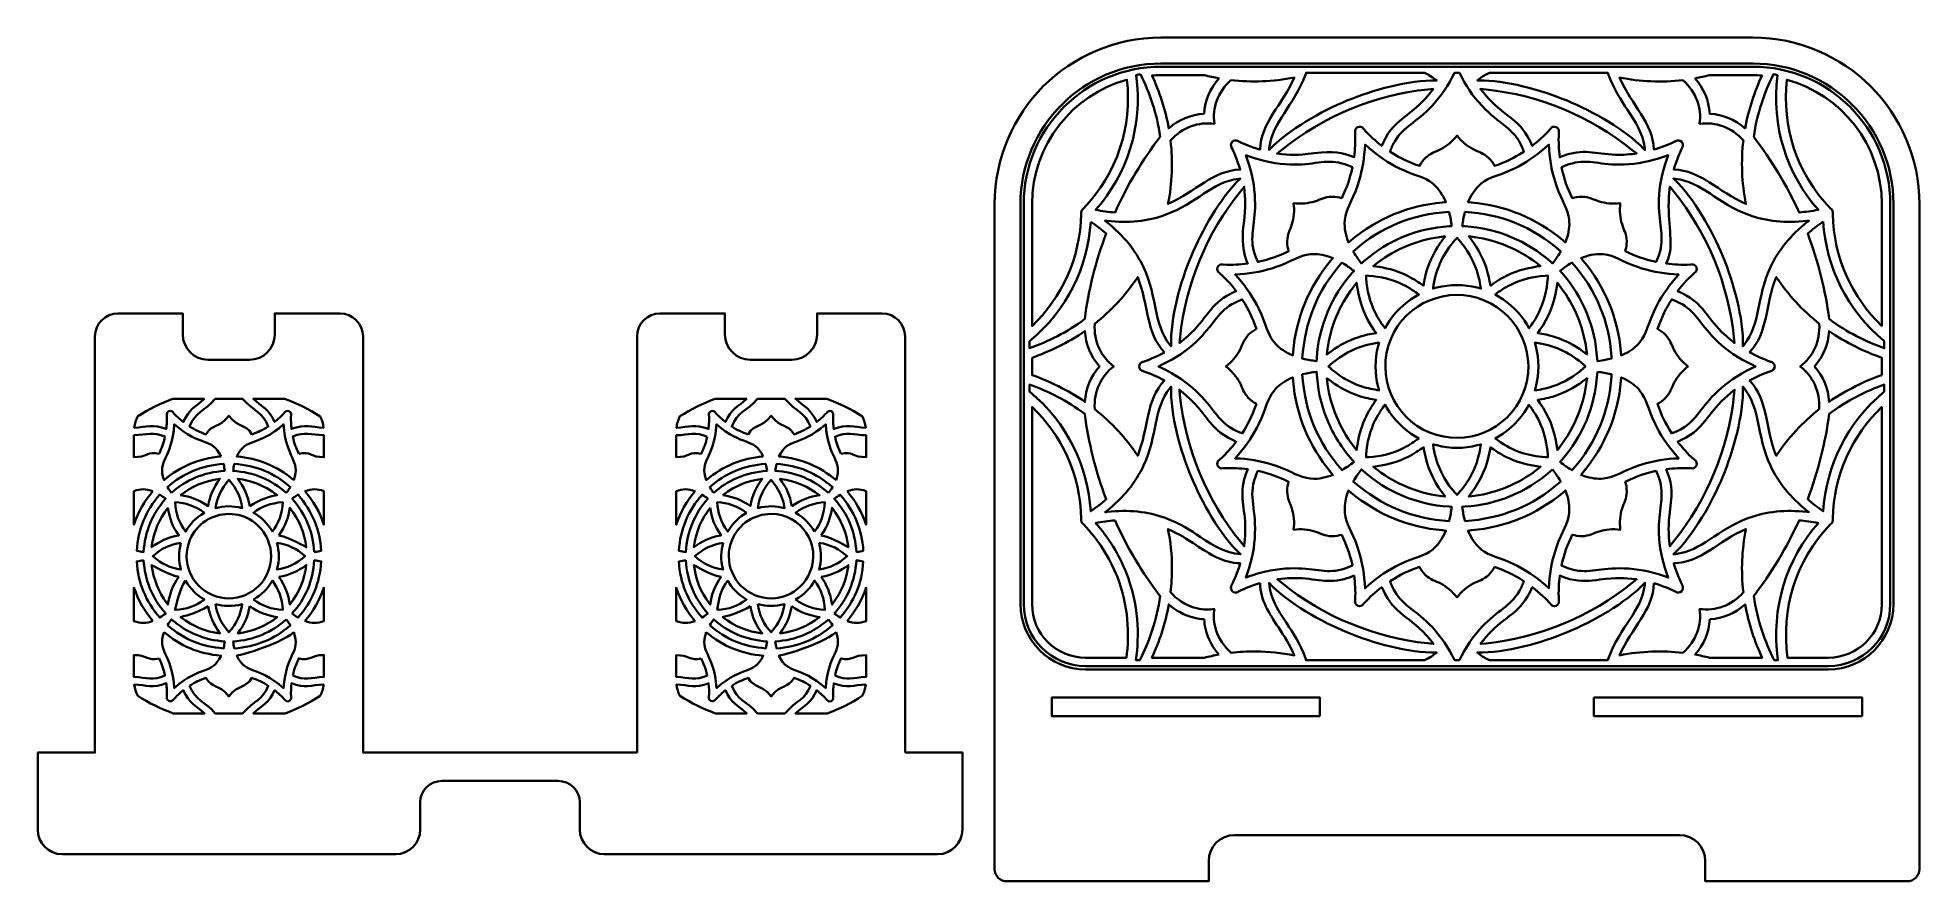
# Model space of a CAD drawing. Header units: inches. Extents: x -2.7 to 13.4, y -10.4 to -3.2.
import ezdxf

# ---------------------------------------------------------------- set-up
doc = ezdxf.new("R2010")
doc.units = ezdxf.units.IN
doc.header["$MEASUREMENT"] = 0
doc.layers.add('Tablet holder 6', color=7, linetype='Continuous', lineweight=0)

msp = doc.modelspace()

# ---------------------------------------------------------------- linework, layer by layer
at = {"layer": 'Tablet holder 6', "color": 22, "lineweight": 35, "true_color": 0xe52421}
for points, knots in [([(11.939, -3.208), (11.939, -3.208), (6.898, -3.208), (6.898, -3.208), (6.116, -3.208), (5.482, -3.842), (5.482, -4.625), (5.482, -4.625), (5.482, -10.289), (5.482, -10.289), (5.482, -10.347), (5.528, -10.393), (5.586, -10.393), (5.586, -10.393), (7.305, -10.393), (7.305, -10.393), (7.305, -10.393), (7.305, -10.219), (7.305, -10.219), (7.305, -10.098), (7.404, -9.999), (7.525, -9.999), (7.525, -9.999), (11.312, -9.999), (11.312, -9.999), (11.434, -9.999), (11.533, -10.098), (11.533, -10.219), (11.533, -10.219), (11.533, -10.393), (11.533, -10.393), (11.533, -10.393), (13.252, -10.393), (13.252, -10.393), (13.309, -10.393), (13.356, -10.347), (13.356, -10.289), (13.356, -10.289), (13.356, -4.625), (13.356, -4.625), (13.356, -3.842), (12.722, -3.208), (11.939, -3.208)], [0, 0, 0, 0, 1, 1, 1, 2, 2, 2, 3, 3, 3, 4, 4, 4, 5, 5, 5, 6, 6, 6, 7, 7, 7, 8, 8, 8, 9, 9, 9, 10, 10, 10, 11, 11, 11, 12, 12, 12, 13, 13, 13, 14, 14, 14, 14]), ([(5.801, -4.625), (5.801, -4.12), (6.144, -3.694), (6.609, -3.567), (6.652, -3.965), (6.531, -4.359), (6.237, -4.665), (6.222, -4.674), (6.215, -4.692), (6.219, -4.709), (6.211, -5.089), (6.056, -5.419), (5.801, -5.664), (5.801, -5.664), (5.801, -4.625), (5.801, -4.625)], [0, 0, 0, 0, 1, 1, 1, 2, 2, 2, 3, 3, 3, 4, 4, 4, 5, 5, 5, 5]), ([(6.898, -3.528), (6.898, -3.528), (7.268, -3.528), (7.268, -3.528), (7.309, -3.538), (7.35, -3.547), (7.392, -3.555), (7.317, -3.639), (7.273, -3.742), (7.266, -3.856), (7.152, -3.863), (7.05, -3.907), (6.965, -3.981), (6.936, -3.817), (6.884, -3.666), (6.822, -3.531), (6.847, -3.529), (6.873, -3.528), (6.898, -3.528)], [0, 0, 0, 0, 1, 1, 1, 2, 2, 2, 3, 3, 3, 4, 4, 4, 5, 5, 5, 6, 6, 6, 6]), ([(7.494, -3.57), (7.67, -3.59), (7.849, -3.585), (8.034, -3.548), (7.93, -3.786), (7.749, -3.929), (7.742, -4.162), (7.663, -4.139), (7.577, -4.102), (7.556, -4.09), (7.54, -4.08), (7.519, -4.082), (7.506, -4.095), (7.492, -4.108), (7.49, -4.129), (7.5, -4.145), (7.514, -4.169), (7.55, -4.254), (7.573, -4.332), (7.34, -4.339), (7.197, -4.52), (6.958, -4.624), (6.994, -4.447), (7.002, -4.268), (6.98, -4.084), (7.082, -3.97), (7.218, -3.924), (7.353, -3.942), (7.334, -3.807), (7.38, -3.672), (7.494, -3.57)], [0, 0, 0, 0, 1, 1, 1, 2, 2, 2, 3, 3, 3, 4, 4, 4, 5, 5, 5, 6, 6, 6, 7, 7, 7, 8, 8, 8, 9, 9, 9, 10, 10, 10, 10]), ([(9.22, -3.644), (9.143, -3.738), (9.115, -3.771), (8.995, -3.865), (8.905, -3.935), (8.84, -3.99), (8.789, -4.105), (8.789, -4.105), (8.778, -4.13), (8.778, -4.13), (8.725, -4.087), (8.682, -4.051), (8.625, -3.988), (8.625, -3.988), (8.623, -3.985), (8.623, -3.985), (8.613, -3.969), (8.592, -3.963), (8.574, -3.97), (8.557, -3.977), (8.547, -3.996), (8.551, -4.015), (8.551, -4.015), (8.552, -4.019), (8.552, -4.019), (8.555, -4.099), (8.551, -4.156), (8.543, -4.227), (8.432, -4.184), (8.375, -4.171), (8.203, -4.193), (8.05, -4.212), (8.004, -4.208), (7.887, -4.196), (7.887, -4.196), (7.927, -4.164), (7.927, -4.164), (8.279, -3.879), (8.712, -3.698), (9.17, -3.649), (9.17, -3.649), (9.22, -3.644), (9.22, -3.644)], [0, 0, 0, 0, 1, 1, 1, 2, 2, 2, 3, 3, 3, 4, 4, 4, 5, 5, 5, 6, 6, 6, 7, 7, 7, 8, 8, 8, 9, 9, 9, 10, 10, 10, 11, 11, 11, 12, 12, 12, 13, 13, 13, 14, 14, 14, 14]), ([(9.668, -3.65), (10.124, -3.699), (10.553, -3.877), (10.909, -4.164), (10.909, -4.164), (10.949, -4.196), (10.949, -4.196), (10.899, -4.201), (10.874, -4.204), (10.838, -4.205), (10.642, -4.212), (10.544, -4.155), (10.378, -4.198), (10.345, -4.206), (10.323, -4.216), (10.294, -4.227), (10.287, -4.159), (10.282, -4.102), (10.286, -4.019), (10.286, -4.019), (10.286, -4.015), (10.286, -4.015), (10.291, -3.996), (10.281, -3.977), (10.263, -3.97), (10.245, -3.963), (10.225, -3.969), (10.215, -3.985), (10.215, -3.985), (10.212, -3.988), (10.212, -3.988), (10.158, -4.049), (10.114, -4.086), (10.06, -4.13), (10.047, -4.101), (10.038, -4.079), (10.02, -4.05), (9.969, -3.963), (9.908, -3.915), (9.843, -3.865), (9.721, -3.77), (9.692, -3.735), (9.617, -3.645), (9.617, -3.645), (9.668, -3.65), (9.668, -3.65)], [0, 0, 0, 0, 1, 1, 1, 2, 2, 2, 3, 3, 3, 4, 4, 4, 5, 5, 5, 6, 6, 6, 7, 7, 7, 8, 8, 8, 9, 9, 9, 10, 10, 10, 11, 11, 11, 12, 12, 12, 13, 13, 13, 14, 14, 14, 15, 15, 15, 15]), ([(11.343, -3.57), (11.457, -3.672), (11.503, -3.808), (11.485, -3.942), (11.62, -3.924), (11.755, -3.97), (11.857, -4.084), (11.837, -4.26), (11.842, -4.439), (11.879, -4.624), (11.641, -4.52), (11.498, -4.339), (11.264, -4.331), (11.283, -4.27), (11.307, -4.208), (11.336, -4.147), (11.336, -4.147), (11.337, -4.145), (11.337, -4.145), (11.347, -4.129), (11.345, -4.108), (11.332, -4.095), (11.318, -4.082), (11.297, -4.08), (11.282, -4.09), (11.282, -4.09), (11.279, -4.091), (11.279, -4.091), (11.219, -4.12), (11.157, -4.144), (11.095, -4.162), (11.088, -3.929), (10.907, -3.787), (10.803, -3.548), (10.98, -3.583), (11.158, -3.592), (11.343, -3.57)], [0, 0, 0, 0, 1, 1, 1, 2, 2, 2, 3, 3, 3, 4, 4, 4, 5, 5, 5, 6, 6, 6, 7, 7, 7, 8, 8, 8, 9, 9, 9, 10, 10, 10, 11, 11, 11, 12, 12, 12, 12]), ([(11.569, -3.528), (11.569, -3.528), (11.939, -3.528), (11.939, -3.528), (11.965, -3.528), (11.99, -3.529), (12.016, -3.531), (11.953, -3.666), (11.902, -3.817), (11.872, -3.981), (11.788, -3.907), (11.685, -3.862), (11.571, -3.856), (11.564, -3.742), (11.52, -3.639), (11.446, -3.555), (11.488, -3.547), (11.529, -3.538), (11.569, -3.528)], [0, 0, 0, 0, 1, 1, 1, 2, 2, 2, 3, 3, 3, 4, 4, 4, 5, 5, 5, 6, 6, 6, 6]), ([(13.036, -5.664), (12.782, -5.419), (12.626, -5.089), (12.618, -4.709), (12.622, -4.691), (12.615, -4.674), (12.6, -4.664), (12.307, -4.36), (12.185, -3.966), (12.228, -3.567), (12.693, -3.694), (13.036, -4.12), (13.036, -4.625), (13.036, -4.625), (13.036, -5.664), (13.036, -5.664)], [0, 0, 0, 0, 1, 1, 1, 2, 2, 2, 3, 3, 3, 4, 4, 4, 5, 5, 5, 5]), ([(9.312, -4.582), (9.312, -4.582), (9.325, -4.609), (9.325, -4.609), (9.325, -4.609), (9.295, -4.612), (9.295, -4.612), (9.007, -4.637), (8.739, -4.748), (8.519, -4.933), (8.519, -4.933), (8.495, -4.952), (8.495, -4.952), (8.476, -4.896), (8.456, -4.839), (8.464, -4.761), (8.473, -4.663), (8.522, -4.613), (8.572, -4.47), (8.606, -4.373), (8.626, -4.269), (8.633, -4.162), (8.633, -4.162), (8.636, -4.119), (8.636, -4.119), (8.636, -4.119), (8.668, -4.147), (8.668, -4.147), (8.749, -4.218), (8.837, -4.277), (8.93, -4.322), (9.067, -4.388), (9.136, -4.388), (9.212, -4.451), (9.252, -4.484), (9.286, -4.528), (9.312, -4.582)], [0, 0, 0, 0, 1, 1, 1, 2, 2, 2, 3, 3, 3, 4, 4, 4, 5, 5, 5, 6, 6, 6, 7, 7, 7, 8, 8, 8, 9, 9, 9, 10, 10, 10, 11, 11, 11, 12, 12, 12, 12]), ([(9.626, -4.451), (9.702, -4.388), (9.771, -4.388), (9.908, -4.322), (10, -4.277), (10.088, -4.218), (10.169, -4.147), (10.169, -4.147), (10.201, -4.119), (10.201, -4.119), (10.201, -4.119), (10.204, -4.162), (10.204, -4.162), (10.211, -4.269), (10.232, -4.373), (10.266, -4.47), (10.316, -4.613), (10.364, -4.663), (10.374, -4.761), (10.379, -4.812), (10.372, -4.867), (10.352, -4.924), (10.352, -4.924), (10.342, -4.952), (10.342, -4.952), (10.342, -4.952), (10.319, -4.933), (10.319, -4.933), (10.098, -4.748), (9.83, -4.637), (9.542, -4.612), (9.542, -4.612), (9.512, -4.609), (9.512, -4.609), (9.538, -4.555), (9.565, -4.501), (9.626, -4.451)], [0, 0, 0, 0, 1, 1, 1, 2, 2, 2, 3, 3, 3, 4, 4, 4, 5, 5, 5, 6, 6, 6, 7, 7, 7, 8, 8, 8, 9, 9, 9, 10, 10, 10, 11, 11, 11, 12, 12, 12, 12]), ([(7.627, -5.108), (7.627, -5.108), (7.637, -5.133), (7.637, -5.133), (7.57, -5.14), (7.512, -5.145), (7.429, -5.141), (7.429, -5.141), (7.425, -5.141), (7.425, -5.141), (7.407, -5.136), (7.388, -5.146), (7.38, -5.164), (7.373, -5.182), (7.379, -5.202), (7.396, -5.212), (7.41, -5.223), (7.472, -5.283), (7.523, -5.346), (7.523, -5.346), (7.54, -5.367), (7.54, -5.367), (7.511, -5.38), (7.489, -5.389), (7.46, -5.407), (7.299, -5.502), (7.277, -5.627), (7.095, -5.777), (7.095, -5.777), (7.055, -5.809), (7.055, -5.809), (7.055, -5.809), (7.061, -5.758), (7.061, -5.758), (7.11, -5.303), (7.287, -4.874), (7.575, -4.518), (7.575, -4.518), (7.607, -4.478), (7.607, -4.478), (7.618, -4.594), (7.622, -4.639), (7.603, -4.792), (7.593, -4.874), (7.582, -4.99), (7.627, -5.108)], [0, 0, 0, 0, 1, 1, 1, 2, 2, 2, 3, 3, 3, 4, 4, 4, 5, 5, 5, 6, 6, 6, 7, 7, 7, 8, 8, 8, 9, 9, 9, 10, 10, 10, 11, 11, 11, 12, 12, 12, 13, 13, 13, 14, 14, 14, 15, 15, 15, 15]), ([(11.226, -4.528), (11.226, -4.528), (11.231, -4.477), (11.231, -4.477), (11.231, -4.477), (11.263, -4.517), (11.263, -4.517), (11.552, -4.874), (11.73, -5.309), (11.777, -5.759), (11.777, -5.759), (11.783, -5.81), (11.783, -5.81), (11.744, -5.778), (11.724, -5.762), (11.697, -5.737), (11.555, -5.604), (11.524, -5.493), (11.377, -5.407), (11.348, -5.389), (11.326, -5.38), (11.297, -5.367), (11.297, -5.367), (11.314, -5.346), (11.314, -5.346), (11.367, -5.28), (11.429, -5.222), (11.442, -5.212), (11.458, -5.202), (11.464, -5.182), (11.457, -5.164), (11.45, -5.146), (11.431, -5.136), (11.412, -5.141), (11.412, -5.141), (11.408, -5.141), (11.408, -5.141), (11.328, -5.145), (11.271, -5.141), (11.2, -5.133), (11.212, -5.103), (11.221, -5.082), (11.229, -5.049), (11.257, -4.941), (11.205, -4.737), (11.226, -4.528)], [0, 0, 0, 0, 1, 1, 1, 2, 2, 2, 3, 3, 3, 4, 4, 4, 5, 5, 5, 6, 6, 6, 7, 7, 7, 8, 8, 8, 9, 9, 9, 10, 10, 10, 11, 11, 11, 12, 12, 12, 13, 13, 13, 14, 14, 14, 15, 15, 15, 15]), ([(9.289, -4.94), (9.238, -5.009), (9.198, -5.085), (9.171, -5.164), (9.149, -5.228), (9.142, -5.274), (9.134, -5.321), (9.093, -5.292), (9.057, -5.266), (8.997, -5.237), (8.922, -5.199), (8.84, -5.174), (8.755, -5.161), (8.755, -5.161), (8.706, -5.153), (8.706, -5.153), (8.706, -5.153), (8.745, -5.124), (8.745, -5.124), (8.893, -5.012), (9.073, -4.934), (9.269, -4.907), (9.269, -4.907), (9.318, -4.9), (9.318, -4.9), (9.318, -4.9), (9.289, -4.94), (9.289, -4.94)], [0, 0, 0, 0, 1, 1, 1, 2, 2, 2, 3, 3, 3, 4, 4, 4, 5, 5, 5, 6, 6, 6, 7, 7, 7, 8, 8, 8, 9, 9, 9, 9]), ([(9.84, -5.237), (9.787, -5.262), (9.734, -5.3), (9.703, -5.321), (9.695, -5.272), (9.688, -5.227), (9.666, -5.164), (9.639, -5.085), (9.6, -5.009), (9.549, -4.94), (9.549, -4.94), (9.519, -4.9), (9.519, -4.9), (9.519, -4.9), (9.568, -4.907), (9.568, -4.907), (9.763, -4.934), (9.943, -5.011), (10.092, -5.124), (10.092, -5.124), (10.131, -5.153), (10.131, -5.153), (10.039, -5.168), (9.954, -5.181), (9.84, -5.237)], [0, 0, 0, 0, 1, 1, 1, 2, 2, 2, 3, 3, 3, 4, 4, 4, 5, 5, 5, 6, 6, 6, 7, 7, 7, 8, 8, 8, 8]), ([(8.343, -5.108), (8.159, -5.328), (8.048, -5.597), (8.023, -5.885), (8.023, -5.885), (8.02, -5.915), (8.02, -5.915), (7.966, -5.889), (7.911, -5.862), (7.861, -5.801), (7.799, -5.726), (7.798, -5.656), (7.732, -5.519), (7.687, -5.427), (7.628, -5.339), (7.558, -5.258), (7.558, -5.258), (7.53, -5.226), (7.53, -5.226), (7.53, -5.226), (7.572, -5.223), (7.572, -5.223), (7.679, -5.216), (7.783, -5.195), (7.88, -5.161), (8.024, -5.111), (8.073, -5.063), (8.171, -5.053), (8.223, -5.048), (8.278, -5.056), (8.334, -5.075), (8.334, -5.075), (8.363, -5.085), (8.363, -5.085), (8.363, -5.085), (8.343, -5.108), (8.343, -5.108)], [0, 0, 0, 0, 1, 1, 1, 2, 2, 2, 3, 3, 3, 4, 4, 4, 5, 5, 5, 6, 6, 6, 7, 7, 7, 8, 8, 8, 9, 9, 9, 10, 10, 10, 11, 11, 11, 12, 12, 12, 12]), ([(11.265, -5.223), (11.265, -5.223), (11.307, -5.226), (11.307, -5.226), (11.307, -5.226), (11.28, -5.258), (11.28, -5.258), (11.209, -5.339), (11.15, -5.427), (11.105, -5.519), (11.039, -5.657), (11.039, -5.725), (10.976, -5.801), (10.943, -5.842), (10.899, -5.876), (10.845, -5.902), (10.845, -5.902), (10.818, -5.915), (10.818, -5.915), (10.818, -5.915), (10.815, -5.885), (10.815, -5.885), (10.79, -5.598), (10.678, -5.327), (10.494, -5.108), (10.494, -5.108), (10.475, -5.085), (10.475, -5.085), (10.53, -5.066), (10.588, -5.046), (10.667, -5.053), (10.764, -5.063), (10.814, -5.112), (10.957, -5.161), (11.054, -5.195), (11.158, -5.216), (11.265, -5.223)], [0, 0, 0, 0, 1, 1, 1, 2, 2, 2, 3, 3, 3, 4, 4, 4, 5, 5, 5, 6, 6, 6, 7, 7, 7, 8, 8, 8, 9, 9, 9, 10, 10, 10, 11, 11, 11, 12, 12, 12, 12]), ([(6.928, -5.889), (6.853, -5.929), (6.769, -5.963), (6.745, -5.969), (6.727, -5.973), (6.713, -5.99), (6.713, -6.008), (6.713, -6.027), (6.727, -6.043), (6.745, -6.047), (6.745, -6.047), (6.747, -6.048), (6.747, -6.048), (6.811, -6.07), (6.872, -6.098), (6.928, -6.128), (6.768, -6.298), (6.795, -6.528), (6.7, -6.769), (6.6, -6.619), (6.479, -6.487), (6.334, -6.372), (6.325, -6.22), (6.388, -6.091), (6.497, -6.008), (6.389, -5.926), (6.325, -5.798), (6.334, -5.645), (6.474, -5.534), (6.596, -5.403), (6.7, -5.247), (6.795, -5.489), (6.768, -5.718), (6.928, -5.889)], [0, 0, 0, 0, 1, 1, 1, 2, 2, 2, 3, 3, 3, 4, 4, 4, 5, 5, 5, 6, 6, 6, 7, 7, 7, 8, 8, 8, 9, 9, 9, 10, 10, 10, 11, 11, 11, 11]), ([(12.503, -6.372), (12.363, -6.483), (12.241, -6.613), (12.137, -6.769), (12.042, -6.528), (12.07, -6.298), (11.91, -6.128), (11.984, -6.088), (12.069, -6.054), (12.093, -6.047), (12.111, -6.043), (12.124, -6.027), (12.124, -6.008), (12.124, -5.99), (12.111, -5.973), (12.093, -5.969), (12.093, -5.969), (12.09, -5.968), (12.09, -5.968), (12.026, -5.946), (11.966, -5.919), (11.91, -5.888), (12.07, -5.718), (12.042, -5.489), (12.137, -5.247), (12.238, -5.397), (12.358, -5.53), (12.504, -5.645), (12.512, -5.797), (12.449, -5.925), (12.341, -6.008), (12.448, -6.09), (12.512, -6.218), (12.503, -6.372)], [0, 0, 0, 0, 1, 1, 1, 2, 2, 2, 3, 3, 3, 4, 4, 4, 5, 5, 5, 6, 6, 6, 7, 7, 7, 8, 8, 8, 9, 9, 9, 10, 10, 10, 11, 11, 11, 11]), ([(8.534, -5.335), (8.534, -5.335), (8.564, -5.296), (8.564, -5.296), (8.564, -5.296), (8.571, -5.344), (8.571, -5.344), (8.591, -5.47), (8.637, -5.589), (8.712, -5.697), (8.712, -5.697), (8.731, -5.724), (8.731, -5.724), (8.682, -5.732), (8.637, -5.739), (8.575, -5.761), (8.495, -5.788), (8.42, -5.827), (8.35, -5.878), (8.35, -5.878), (8.311, -5.908), (8.311, -5.908), (8.311, -5.908), (8.317, -5.859), (8.317, -5.859), (8.342, -5.675), (8.415, -5.492), (8.534, -5.335)], [0, 0, 0, 0, 1, 1, 1, 2, 2, 2, 3, 3, 3, 4, 4, 4, 5, 5, 5, 6, 6, 6, 7, 7, 7, 8, 8, 8, 9, 9, 9, 9]), ([(10.52, -5.859), (10.52, -5.859), (10.527, -5.908), (10.527, -5.908), (10.527, -5.908), (10.487, -5.878), (10.487, -5.878), (10.418, -5.827), (10.342, -5.788), (10.262, -5.761), (10.198, -5.739), (10.151, -5.731), (10.106, -5.724), (10.106, -5.724), (10.125, -5.697), (10.125, -5.697), (10.201, -5.589), (10.247, -5.47), (10.266, -5.344), (10.266, -5.344), (10.274, -5.296), (10.274, -5.296), (10.274, -5.296), (10.303, -5.335), (10.303, -5.335), (10.361, -5.411), (10.409, -5.494), (10.445, -5.583), (10.482, -5.671), (10.507, -5.764), (10.52, -5.859)], [0, 0, 0, 0, 1, 1, 1, 2, 2, 2, 3, 3, 3, 4, 4, 4, 5, 5, 5, 6, 6, 6, 7, 7, 7, 8, 8, 8, 9, 9, 9, 10, 10, 10, 10]), ([(4.72, -9.296), (4.72, -9.296), (4.72, -5.754), (4.72, -5.754), (4.72, -5.646), (4.633, -5.557), (4.523, -5.557), (4.523, -5.557), (3.97, -5.557), (3.97, -5.557), (3.97, -5.557), (3.97, -5.736), (3.97, -5.736), (3.97, -5.855), (3.874, -5.951), (3.755, -5.951), (3.755, -5.951), (3.401, -5.951), (3.401, -5.951), (3.282, -5.951), (3.186, -5.855), (3.186, -5.736), (3.186, -5.736), (3.186, -5.557), (3.186, -5.557), (3.186, -5.557), (2.634, -5.557), (2.634, -5.557), (2.526, -5.557), (2.437, -5.644), (2.437, -5.754), (2.437, -5.754), (2.437, -9.296), (2.437, -9.296), (2.437, -9.296), (0.104, -9.296), (0.104, -9.296), (0.104, -9.296), (0.104, -5.754), (0.104, -5.754), (0.104, -5.646), (0.017, -5.557), (-0.093, -5.557), (-0.093, -5.557), (-0.647, -5.557), (-0.647, -5.557), (-0.647, -5.557), (-0.647, -5.736), (-0.647, -5.736), (-0.647, -5.855), (-0.743, -5.951), (-0.862, -5.951), (-0.862, -5.951), (-1.215, -5.951), (-1.215, -5.951), (-1.334, -5.951), (-1.431, -5.855), (-1.431, -5.736), (-1.431, -5.736), (-1.431, -5.557), (-1.431, -5.557), (-1.431, -5.557), (-1.982, -5.557), (-1.982, -5.557), (-2.09, -5.557), (-2.179, -5.644), (-2.179, -5.754), (-2.179, -5.754), (-2.179, -9.297), (-2.179, -9.297), (-2.179, -9.297), (-2.666, -9.297), (-2.666, -9.297), (-2.666, -9.297), (-2.666, -9.952), (-2.666, -9.952), (-2.666, -10.068), (-2.573, -10.162), (-2.457, -10.162), (-2.457, -10.162), (0.382, -10.162), (0.382, -10.162), (0.498, -10.162), (0.591, -10.068), (0.591, -9.952), (0.591, -9.952), (0.591, -9.723), (0.591, -9.723), (0.591, -9.621), (0.674, -9.538), (0.775, -9.538), (0.775, -9.538), (1.766, -9.538), (1.766, -9.538), (1.868, -9.538), (1.95, -9.621), (1.95, -9.723), (1.95, -9.723), (1.95, -9.952), (1.95, -9.952), (1.95, -10.068), (2.044, -10.162), (2.159, -10.162), (2.159, -10.162), (4.998, -10.162), (4.998, -10.162), (5.114, -10.162), (5.208, -10.068), (5.208, -9.952), (5.208, -9.952), (5.208, -9.296), (5.208, -9.296), (5.208, -9.296), (4.72, -9.296), (4.72, -9.296)], [0, 0, 0, 0, 1, 1, 1, 2, 2, 2, 3, 3, 3, 4, 4, 4, 5, 5, 5, 6, 6, 6, 7, 7, 7, 8, 8, 8, 9, 9, 9, 10, 10, 10, 11, 11, 11, 12, 12, 12, 13, 13, 13, 14, 14, 14, 15, 15, 15, 16, 16, 16, 17, 17, 17, 18, 18, 18, 19, 19, 19, 20, 20, 20, 21, 21, 21, 22, 22, 22, 23, 23, 23, 24, 24, 24, 25, 25, 25, 26, 26, 26, 27, 27, 27, 28, 28, 28, 29, 29, 29, 30, 30, 30, 31, 31, 31, 32, 32, 32, 33, 33, 33, 34, 34, 34, 35, 35, 35, 36, 36, 36, 37, 37, 37, 38, 38, 38, 38]), ([(5.801, -5.934), (5.95, -5.882), (6.104, -5.809), (6.251, -5.707), (6.258, -5.819), (6.299, -5.923), (6.375, -6.008), (6.299, -6.094), (6.258, -6.197), (6.251, -6.31), (6.104, -6.208), (5.95, -6.135), (5.801, -6.082), (5.801, -6.082), (5.801, -5.934), (5.801, -5.934)], [0, 0, 0, 0, 1, 1, 1, 2, 2, 2, 3, 3, 3, 4, 4, 4, 5, 5, 5, 5]), ([(13.036, -6.082), (12.887, -6.135), (12.734, -6.208), (12.587, -6.31), (12.58, -6.197), (12.539, -6.094), (12.463, -6.008), (12.539, -5.923), (12.58, -5.819), (12.587, -5.707), (12.734, -5.809), (12.887, -5.882), (13.036, -5.934), (13.036, -5.934), (13.036, -6.082), (13.036, -6.082)], [0, 0, 0, 0, 1, 1, 1, 2, 2, 2, 3, 3, 3, 4, 4, 4, 5, 5, 5, 5]), ([(7.275, -6.432), (7.381, -6.569), (7.43, -6.6), (7.54, -6.649), (7.498, -6.702), (7.461, -6.745), (7.399, -6.802), (7.399, -6.802), (7.396, -6.804), (7.396, -6.804), (7.379, -6.814), (7.373, -6.835), (7.38, -6.853), (7.388, -6.87), (7.407, -6.88), (7.425, -6.876), (7.425, -6.876), (7.429, -6.875), (7.429, -6.875), (7.51, -6.872), (7.568, -6.876), (7.637, -6.883), (7.626, -6.913), (7.617, -6.935), (7.608, -6.968), (7.566, -7.133), (7.622, -7.233), (7.616, -7.428), (7.615, -7.464), (7.612, -7.489), (7.607, -7.54), (7.607, -7.54), (7.575, -7.5), (7.575, -7.5), (7.291, -7.15), (7.108, -6.717), (7.06, -6.257), (7.06, -6.257), (7.055, -6.207), (7.055, -6.207), (7.149, -6.284), (7.182, -6.312), (7.275, -6.432)], [0, 0, 0, 0, 1, 1, 1, 2, 2, 2, 3, 3, 3, 4, 4, 4, 5, 5, 5, 6, 6, 6, 7, 7, 7, 8, 8, 8, 9, 9, 9, 10, 10, 10, 11, 11, 11, 12, 12, 12, 13, 13, 13, 14, 14, 14, 14]), ([(7.572, -6.793), (7.572, -6.793), (7.53, -6.791), (7.53, -6.791), (7.53, -6.791), (7.558, -6.759), (7.558, -6.759), (7.628, -6.678), (7.687, -6.59), (7.732, -6.497), (7.798, -6.36), (7.799, -6.291), (7.861, -6.215), (7.894, -6.175), (7.939, -6.141), (7.992, -6.115), (7.992, -6.115), (8.02, -6.102), (8.02, -6.102), (8.02, -6.102), (8.023, -6.132), (8.023, -6.132), (8.048, -6.42), (8.159, -6.688), (8.343, -6.908), (8.343, -6.908), (8.363, -6.932), (8.363, -6.932), (8.306, -6.951), (8.249, -6.971), (8.171, -6.963), (8.073, -6.954), (8.023, -6.905), (7.88, -6.855), (7.783, -6.821), (7.679, -6.801), (7.572, -6.793)], [0, 0, 0, 0, 1, 1, 1, 2, 2, 2, 3, 3, 3, 4, 4, 4, 5, 5, 5, 6, 6, 6, 7, 7, 7, 8, 8, 8, 9, 9, 9, 10, 10, 10, 11, 11, 11, 12, 12, 12, 12]), ([(8.317, -6.158), (8.317, -6.158), (8.311, -6.109), (8.311, -6.109), (8.311, -6.109), (8.35, -6.138), (8.35, -6.138), (8.42, -6.189), (8.495, -6.229), (8.575, -6.256), (8.639, -6.277), (8.684, -6.285), (8.731, -6.293), (8.703, -6.334), (8.676, -6.371), (8.647, -6.43), (8.61, -6.505), (8.584, -6.587), (8.571, -6.672), (8.571, -6.672), (8.564, -6.721), (8.564, -6.721), (8.564, -6.721), (8.534, -6.682), (8.534, -6.682), (8.419, -6.53), (8.343, -6.348), (8.317, -6.158)], [0, 0, 0, 0, 1, 1, 1, 2, 2, 2, 3, 3, 3, 4, 4, 4, 5, 5, 5, 6, 6, 6, 7, 7, 7, 8, 8, 8, 9, 9, 9, 9]), ([(10.125, -6.32), (10.125, -6.32), (10.106, -6.293), (10.106, -6.293), (10.155, -6.284), (10.2, -6.277), (10.262, -6.256), (10.342, -6.229), (10.418, -6.189), (10.487, -6.138), (10.487, -6.138), (10.527, -6.109), (10.527, -6.109), (10.527, -6.109), (10.52, -6.158), (10.52, -6.158), (10.493, -6.354), (10.415, -6.534), (10.303, -6.682), (10.303, -6.682), (10.274, -6.721), (10.274, -6.721), (10.274, -6.721), (10.266, -6.672), (10.266, -6.672), (10.247, -6.547), (10.201, -6.428), (10.125, -6.32)], [0, 0, 0, 0, 1, 1, 1, 2, 2, 2, 3, 3, 3, 4, 4, 4, 5, 5, 5, 6, 6, 6, 7, 7, 7, 8, 8, 8, 9, 9, 9, 9]), ([(10.494, -6.908), (10.679, -6.688), (10.79, -6.42), (10.815, -6.132), (10.815, -6.132), (10.818, -6.102), (10.818, -6.102), (10.818, -6.102), (10.845, -6.115), (10.845, -6.115), (10.899, -6.141), (10.943, -6.175), (10.976, -6.215), (11.038, -6.291), (11.039, -6.36), (11.105, -6.497), (11.15, -6.59), (11.209, -6.678), (11.28, -6.759), (11.28, -6.759), (11.307, -6.791), (11.307, -6.791), (11.307, -6.791), (11.265, -6.793), (11.265, -6.793), (11.158, -6.801), (11.054, -6.821), (10.957, -6.855), (10.814, -6.905), (10.764, -6.954), (10.667, -6.963), (10.615, -6.968), (10.56, -6.961), (10.503, -6.942), (10.503, -6.942), (10.475, -6.932), (10.475, -6.932), (10.475, -6.932), (10.494, -6.908), (10.494, -6.908)], [0, 0, 0, 0, 1, 1, 1, 2, 2, 2, 3, 3, 3, 4, 4, 4, 5, 5, 5, 6, 6, 6, 7, 7, 7, 8, 8, 8, 9, 9, 9, 10, 10, 10, 11, 11, 11, 12, 12, 12, 13, 13, 13, 13]), ([(11.2, -6.883), (11.268, -6.876), (11.325, -6.871), (11.408, -6.875), (11.408, -6.875), (11.412, -6.876), (11.412, -6.876), (11.431, -6.88), (11.45, -6.87), (11.457, -6.853), (11.464, -6.835), (11.458, -6.814), (11.442, -6.804), (11.442, -6.804), (11.438, -6.802), (11.438, -6.802), (11.378, -6.747), (11.341, -6.704), (11.297, -6.649), (11.408, -6.6), (11.457, -6.568), (11.562, -6.432), (11.656, -6.312), (11.689, -6.284), (11.782, -6.207), (11.782, -6.207), (11.777, -6.258), (11.777, -6.258), (11.728, -6.713), (11.55, -7.143), (11.263, -7.499), (11.263, -7.499), (11.231, -7.539), (11.231, -7.539), (11.219, -7.419), (11.215, -7.376), (11.234, -7.224), (11.256, -7.053), (11.244, -6.996), (11.2, -6.883)], [0, 0, 0, 0, 1, 1, 1, 2, 2, 2, 3, 3, 3, 4, 4, 4, 5, 5, 5, 6, 6, 6, 7, 7, 7, 8, 8, 8, 9, 9, 9, 10, 10, 10, 11, 11, 11, 12, 12, 12, 13, 13, 13, 13]), ([(-1.245, -6.284), (-1.321, -6.352), (-1.379, -6.374), (-1.426, -6.481), (-1.446, -6.466), (-1.496, -6.422), (-1.511, -6.402), (-1.53, -6.372), (-1.575, -6.392), (-1.567, -6.424), (-1.564, -6.452), (-1.567, -6.507), (-1.571, -6.541), (-1.685, -6.498), (-1.739, -6.525), (-1.844, -6.531), (-1.84, -6.496), (-1.829, -6.463), (-1.814, -6.433), (-1.72, -6.372), (-1.619, -6.322), (-1.514, -6.284), (-1.514, -6.284), (-1.245, -6.284), (-1.245, -6.284)], [0, 0, 0, 0, 1, 1, 1, 2, 2, 2, 3, 3, 3, 4, 4, 4, 5, 5, 5, 6, 6, 6, 7, 7, 7, 8, 8, 8, 8]), ([(-1.154, -6.284), (-1.154, -6.284), (-0.922, -6.284), (-0.922, -6.284), (-0.821, -6.395), (-0.75, -6.398), (-0.703, -6.52), (-0.755, -6.552), (-0.786, -6.566), (-0.842, -6.587), (-0.9, -6.491), (-0.947, -6.543), (-1.038, -6.428), (-1.128, -6.542), (-1.176, -6.492), (-1.233, -6.587), (-1.289, -6.566), (-1.32, -6.552), (-1.372, -6.52), (-1.324, -6.394), (-1.247, -6.392), (-1.154, -6.284)], [0, 0, 0, 0, 1, 1, 1, 2, 2, 2, 3, 3, 3, 4, 4, 4, 5, 5, 5, 6, 6, 6, 7, 7, 7, 7]), ([(-0.564, -6.284), (-0.458, -6.322), (-0.356, -6.372), (-0.261, -6.434), (-0.246, -6.464), (-0.235, -6.496), (-0.231, -6.53), (-0.336, -6.525), (-0.39, -6.497), (-0.505, -6.541), (-0.507, -6.514), (-0.512, -6.451), (-0.508, -6.425), (-0.501, -6.391), (-0.546, -6.373), (-0.564, -6.401), (-0.579, -6.422), (-0.629, -6.465), (-0.649, -6.481), (-0.697, -6.373), (-0.752, -6.353), (-0.831, -6.284), (-0.831, -6.284), (-0.564, -6.284), (-0.564, -6.284)], [0, 0, 0, 0, 1, 1, 1, 2, 2, 2, 3, 3, 3, 4, 4, 4, 5, 5, 5, 6, 6, 6, 7, 7, 7, 8, 8, 8, 8]), ([(3.372, -6.284), (3.295, -6.352), (3.238, -6.374), (3.19, -6.481), (3.171, -6.466), (3.12, -6.422), (3.105, -6.402), (3.087, -6.372), (3.042, -6.392), (3.049, -6.424), (3.053, -6.452), (3.049, -6.507), (3.046, -6.541), (2.932, -6.498), (2.877, -6.525), (2.773, -6.531), (2.777, -6.496), (2.787, -6.463), (2.803, -6.433), (2.897, -6.372), (2.998, -6.322), (3.103, -6.284), (3.103, -6.284), (3.372, -6.284), (3.372, -6.284)], [0, 0, 0, 0, 1, 1, 1, 2, 2, 2, 3, 3, 3, 4, 4, 4, 5, 5, 5, 6, 6, 6, 7, 7, 7, 8, 8, 8, 8]), ([(3.463, -6.284), (3.463, -6.284), (3.695, -6.284), (3.695, -6.284), (3.796, -6.397), (3.866, -6.397), (3.913, -6.52), (3.861, -6.552), (3.83, -6.566), (3.774, -6.587), (3.717, -6.492), (3.669, -6.542), (3.579, -6.428), (3.488, -6.542), (3.44, -6.492), (3.383, -6.587), (3.328, -6.567), (3.296, -6.552), (3.244, -6.52), (3.292, -6.395), (3.37, -6.391), (3.463, -6.284)], [0, 0, 0, 0, 1, 1, 1, 2, 2, 2, 3, 3, 3, 4, 4, 4, 5, 5, 5, 6, 6, 6, 7, 7, 7, 7]), ([(4.052, -6.284), (4.158, -6.322), (4.26, -6.372), (4.356, -6.435), (4.371, -6.464), (4.381, -6.496), (4.385, -6.531), (4.28, -6.525), (4.226, -6.497), (4.112, -6.541), (4.109, -6.514), (4.104, -6.451), (4.108, -6.425), (4.112, -6.406), (4.098, -6.387), (4.078, -6.387), (4.053, -6.387), (4.063, -6.404), (3.967, -6.481), (3.919, -6.372), (3.863, -6.353), (3.786, -6.284), (3.786, -6.284), (4.052, -6.284), (4.052, -6.284)], [0, 0, 0, 0, 1, 1, 1, 2, 2, 2, 3, 3, 3, 4, 4, 4, 5, 5, 5, 6, 6, 6, 7, 7, 7, 8, 8, 8, 8]), ([(5.801, -8.034), (5.801, -8.034), (5.801, -6.353), (5.801, -6.353), (6.055, -6.597), (6.212, -6.927), (6.219, -7.308), (6.215, -7.325), (6.222, -7.343), (6.238, -7.352), (6.363, -7.483), (6.459, -7.632), (6.524, -7.795), (6.624, -8.048), (6.63, -8.29), (6.604, -8.489), (6.604, -8.489), (6.256, -8.489), (6.256, -8.489), (6.005, -8.489), (5.801, -8.285), (5.801, -8.034)], [0, 0, 0, 0, 1, 1, 1, 2, 2, 2, 3, 3, 3, 4, 4, 4, 5, 5, 5, 6, 6, 6, 7, 7, 7, 7]), ([(13.036, -8.034), (13.036, -8.285), (12.832, -8.489), (12.581, -8.489), (12.581, -8.489), (12.233, -8.489), (12.233, -8.489), (12.178, -8.077), (12.297, -7.667), (12.6, -7.352), (12.615, -7.342), (12.622, -7.325), (12.618, -7.307), (12.626, -6.928), (12.782, -6.598), (13.036, -6.353), (13.036, -6.353), (13.036, -8.034), (13.036, -8.034)], [0, 0, 0, 0, 1, 1, 1, 2, 2, 2, 3, 3, 3, 4, 4, 4, 5, 5, 5, 6, 6, 6, 6]), ([(-1.582, -6.606), (-1.596, -6.666), (-1.608, -6.699), (-1.632, -6.752), (-1.729, -6.728), (-1.738, -6.783), (-1.846, -6.781), (-1.846, -6.781), (-1.846, -6.595), (-1.846, -6.595), (-1.732, -6.59), (-1.684, -6.561), (-1.582, -6.606)], [0, 0, 0, 0, 1, 1, 1, 2, 2, 2, 3, 3, 3, 4, 4, 4, 4]), ([(-1.105, -6.775), (-1.295, -6.792), (-1.451, -6.859), (-1.59, -6.976), (-1.651, -6.797), (-1.524, -6.806), (-1.503, -6.501), (-1.277, -6.699), (-1.185, -6.607), (-1.105, -6.775)], [0, 0, 0, 0, 1, 1, 1, 2, 2, 2, 3, 3, 3, 3]), ([(-0.485, -6.976), (-0.634, -6.852), (-0.791, -6.791), (-0.971, -6.775), (-0.886, -6.604), (-0.804, -6.703), (-0.572, -6.501), (-0.553, -6.797), (-0.425, -6.801), (-0.485, -6.976)], [0, 0, 0, 0, 1, 1, 1, 2, 2, 2, 3, 3, 3, 3]), ([(-0.443, -6.752), (-0.468, -6.698), (-0.48, -6.666), (-0.494, -6.606), (-0.391, -6.56), (-0.343, -6.59), (-0.229, -6.595), (-0.229, -6.595), (-0.229, -6.781), (-0.229, -6.781), (-0.338, -6.783), (-0.345, -6.728), (-0.443, -6.752)], [0, 0, 0, 0, 1, 1, 1, 2, 2, 2, 3, 3, 3, 4, 4, 4, 4]), ([(3.035, -6.607), (3.021, -6.667), (3.009, -6.699), (2.984, -6.752), (2.887, -6.728), (2.878, -6.783), (2.771, -6.781), (2.771, -6.781), (2.771, -6.595), (2.771, -6.595), (2.884, -6.59), (2.932, -6.561), (3.035, -6.607)], [0, 0, 0, 0, 1, 1, 1, 2, 2, 2, 3, 3, 3, 4, 4, 4, 4]), ([(3.512, -6.775), (3.331, -6.791), (3.173, -6.853), (3.026, -6.976), (2.965, -6.797), (3.092, -6.808), (3.114, -6.501), (3.336, -6.696), (3.433, -6.609), (3.512, -6.775)], [0, 0, 0, 0, 1, 1, 1, 2, 2, 2, 3, 3, 3, 3]), ([(4.132, -6.976), (3.992, -6.86), (3.837, -6.792), (3.646, -6.775), (3.73, -6.604), (3.812, -6.703), (4.044, -6.501), (4.064, -6.804), (4.193, -6.797), (4.132, -6.976)], [0, 0, 0, 0, 1, 1, 1, 2, 2, 2, 3, 3, 3, 3]), ([(4.174, -6.752), (4.149, -6.699), (4.137, -6.666), (4.123, -6.607), (4.226, -6.561), (4.273, -6.59), (4.387, -6.595), (4.387, -6.595), (4.387, -6.781), (4.387, -6.781), (4.278, -6.783), (4.271, -6.728), (4.174, -6.752)], [0, 0, 0, 0, 1, 1, 1, 2, 2, 2, 3, 3, 3, 4, 4, 4, 4]), ([(8.755, -6.856), (8.84, -6.842), (8.922, -6.817), (8.997, -6.78), (9.061, -6.748), (9.093, -6.724), (9.134, -6.696), (9.134, -6.696), (9.14, -6.728), (9.14, -6.728), (9.163, -6.859), (9.214, -6.975), (9.289, -7.077), (9.289, -7.077), (9.318, -7.117), (9.318, -7.117), (9.318, -7.117), (9.269, -7.11), (9.269, -7.11), (9.174, -7.097), (9.082, -7.072), (8.993, -7.035), (8.905, -6.998), (8.821, -6.951), (8.745, -6.893), (8.745, -6.893), (8.706, -6.863), (8.706, -6.863), (8.706, -6.863), (8.755, -6.856), (8.755, -6.856)], [0, 0, 0, 0, 1, 1, 1, 2, 2, 2, 3, 3, 3, 4, 4, 4, 5, 5, 5, 6, 6, 6, 7, 7, 7, 8, 8, 8, 9, 9, 9, 10, 10, 10, 10]), ([(9.549, -7.077), (9.623, -6.974), (9.675, -6.858), (9.698, -6.728), (9.698, -6.728), (9.703, -6.696), (9.703, -6.696), (9.744, -6.724), (9.781, -6.751), (9.84, -6.78), (9.916, -6.817), (9.997, -6.842), (10.082, -6.856), (10.082, -6.856), (10.131, -6.863), (10.131, -6.863), (10.131, -6.863), (10.092, -6.893), (10.092, -6.893), (9.945, -7.004), (9.765, -7.083), (9.568, -7.11), (9.568, -7.11), (9.519, -7.117), (9.519, -7.117), (9.519, -7.117), (9.549, -7.077), (9.549, -7.077)], [0, 0, 0, 0, 1, 1, 1, 2, 2, 2, 3, 3, 3, 4, 4, 4, 5, 5, 5, 6, 6, 6, 7, 7, 7, 8, 8, 8, 9, 9, 9, 9]), ([(-1.526, -7.085), (-1.54, -7.067), (-1.546, -7.059), (-1.561, -7.036), (-1.426, -6.917), (-1.27, -6.851), (-1.083, -6.838), (-1.077, -6.865), (-1.076, -6.875), (-1.073, -6.898), (-1.253, -6.909), (-1.405, -6.976), (-1.526, -7.085)], [0, 0, 0, 0, 1, 1, 1, 2, 2, 2, 3, 3, 3, 4, 4, 4, 4]), ([(-0.549, -7.085), (-0.675, -6.973), (-0.826, -6.909), (-1.002, -6.898), (-0.999, -6.875), (-0.998, -6.865), (-0.992, -6.838), (-0.806, -6.851), (-0.654, -6.914), (-0.514, -7.036), (-0.529, -7.059), (-0.535, -7.067), (-0.549, -7.085)], [0, 0, 0, 0, 1, 1, 1, 2, 2, 2, 3, 3, 3, 4, 4, 4, 4]), ([(3.09, -7.085), (3.076, -7.067), (3.07, -7.059), (3.056, -7.036), (3.19, -6.918), (3.346, -6.851), (3.533, -6.838), (3.539, -6.865), (3.541, -6.875), (3.544, -6.898), (3.36, -6.909), (3.209, -6.979), (3.09, -7.085)], [0, 0, 0, 0, 1, 1, 1, 2, 2, 2, 3, 3, 3, 4, 4, 4, 4]), ([(4.067, -7.085), (3.938, -6.97), (3.785, -6.908), (3.614, -6.898), (3.617, -6.875), (3.619, -6.865), (3.625, -6.838), (3.81, -6.851), (3.962, -6.914), (4.102, -7.036), (4.087, -7.059), (4.081, -7.067), (4.067, -7.085)], [0, 0, 0, 0, 1, 1, 1, 2, 2, 2, 3, 3, 3, 4, 4, 4, 4]), ([(-1.685, -7.071), (-1.758, -7.157), (-1.81, -7.248), (-1.846, -7.356), (-1.846, -7.356), (-1.846, -7.071), (-1.846, -7.071), (-1.79, -7.047), (-1.743, -7.051), (-1.685, -7.071)], [0, 0, 0, 0, 1, 1, 1, 2, 2, 2, 3, 3, 3, 3]), ([(-1.449, -7.104), (-1.353, -7.032), (-1.256, -6.985), (-1.114, -6.965), (-1.171, -7.044), (-1.198, -7.108), (-1.214, -7.198), (-1.297, -7.14), (-1.363, -7.118), (-1.449, -7.104)], [0, 0, 0, 0, 1, 1, 1, 2, 2, 2, 3, 3, 3, 3]), ([(-0.943, -7.134), (-0.943, -7.134), (-0.943, -7.134), (-0.943, -7.134), (-0.932, -7.166), (-0.928, -7.19), (-0.924, -7.215), (-1.01, -7.193), (-1.077, -7.196), (-1.152, -7.215), (-1.137, -7.125), (-1.104, -7.049), (-1.038, -6.975), (-0.995, -7.023), (-0.963, -7.073), (-0.943, -7.134)], [0, 0, 0, 0, 1, 1, 1, 2, 2, 2, 3, 3, 3, 4, 4, 4, 5, 5, 5, 5]), ([(-0.861, -7.198), (-0.879, -7.098), (-0.91, -7.036), (-0.962, -6.965), (-0.842, -6.982), (-0.74, -7.018), (-0.626, -7.104), (-0.675, -7.112), (-0.778, -7.14), (-0.861, -7.198)], [0, 0, 0, 0, 1, 1, 1, 2, 2, 2, 3, 3, 3, 3]), ([(-0.39, -7.071), (-0.332, -7.051), (-0.286, -7.047), (-0.229, -7.071), (-0.229, -7.071), (-0.229, -7.357), (-0.229, -7.357), (-0.264, -7.25), (-0.318, -7.156), (-0.39, -7.071)], [0, 0, 0, 0, 1, 1, 1, 2, 2, 2, 3, 3, 3, 3]), ([(2.931, -7.071), (2.859, -7.157), (2.806, -7.249), (2.771, -7.356), (2.771, -7.356), (2.771, -7.071), (2.771, -7.071), (2.826, -7.048), (2.874, -7.051), (2.931, -7.071)], [0, 0, 0, 0, 1, 1, 1, 2, 2, 2, 3, 3, 3, 3]), ([(3.167, -7.105), (3.281, -7.018), (3.382, -6.982), (3.503, -6.966), (3.452, -7.035), (3.42, -7.098), (3.402, -7.198), (3.328, -7.145), (3.264, -7.119), (3.167, -7.105)], [0, 0, 0, 0, 1, 1, 1, 2, 2, 2, 3, 3, 3, 3]), ([(3.674, -7.134), (3.674, -7.134), (3.674, -7.134), (3.674, -7.134), (3.685, -7.167), (3.689, -7.19), (3.693, -7.215), (3.62, -7.196), (3.553, -7.192), (3.465, -7.215), (3.481, -7.116), (3.519, -7.042), (3.579, -6.975), (3.621, -7.023), (3.653, -7.073), (3.674, -7.134)], [0, 0, 0, 0, 1, 1, 1, 2, 2, 2, 3, 3, 3, 4, 4, 4, 5, 5, 5, 5]), ([(3.755, -7.198), (3.738, -7.102), (3.709, -7.039), (3.655, -6.966), (3.797, -6.985), (3.894, -7.032), (3.991, -7.105), (3.901, -7.119), (3.838, -7.14), (3.755, -7.198)], [0, 0, 0, 0, 1, 1, 1, 2, 2, 2, 3, 3, 3, 3]), ([(4.227, -7.071), (4.285, -7.051), (4.33, -7.047), (4.387, -7.071), (4.387, -7.071), (4.387, -7.357), (4.387, -7.357), (4.352, -7.25), (4.298, -7.156), (4.227, -7.071)], [0, 0, 0, 0, 1, 1, 1, 2, 2, 2, 3, 3, 3, 3]), ([(-1.58, -7.14), (-1.58, -7.14), (-1.58, -7.14), (-1.58, -7.14), (-1.686, -7.259), (-1.754, -7.414), (-1.764, -7.588), (-1.787, -7.585), (-1.796, -7.584), (-1.823, -7.578), (-1.81, -7.394), (-1.745, -7.235), (-1.626, -7.1), (-1.603, -7.115), (-1.595, -7.121), (-1.576, -7.135), (-1.576, -7.135), (-1.58, -7.14), (-1.58, -7.14)], [0, 0, 0, 0, 1, 1, 1, 2, 2, 2, 3, 3, 3, 4, 4, 4, 5, 5, 5, 6, 6, 6, 6]), ([(-1.246, -7.254), (-1.324, -7.3), (-1.369, -7.35), (-1.407, -7.415), (-1.46, -7.343), (-1.49, -7.269), (-1.496, -7.165), (-1.407, -7.17), (-1.33, -7.193), (-1.246, -7.254)], [0, 0, 0, 0, 1, 1, 1, 2, 2, 2, 3, 3, 3, 3]), ([(-0.668, -7.415), (-0.711, -7.341), (-0.758, -7.296), (-0.829, -7.254), (-0.757, -7.202), (-0.684, -7.171), (-0.579, -7.165), (-0.584, -7.266), (-0.615, -7.342), (-0.668, -7.415)], [0, 0, 0, 0, 1, 1, 1, 2, 2, 2, 3, 3, 3, 3]), ([(-0.311, -7.588), (-0.321, -7.423), (-0.382, -7.267), (-0.499, -7.135), (-0.481, -7.121), (-0.472, -7.115), (-0.449, -7.1), (-0.329, -7.24), (-0.263, -7.398), (-0.252, -7.578), (-0.273, -7.583), (-0.282, -7.585), (-0.311, -7.588)], [0, 0, 0, 0, 1, 1, 1, 2, 2, 2, 3, 3, 3, 4, 4, 4, 4]), ([(3.036, -7.14), (3.036, -7.14), (3.036, -7.14), (3.036, -7.14), (2.93, -7.259), (2.862, -7.414), (2.853, -7.589), (2.83, -7.586), (2.82, -7.584), (2.793, -7.578), (2.806, -7.394), (2.872, -7.235), (2.991, -7.101), (3.013, -7.115), (3.021, -7.121), (3.04, -7.135), (3.04, -7.135), (3.036, -7.14), (3.036, -7.14)], [0, 0, 0, 0, 1, 1, 1, 2, 2, 2, 3, 3, 3, 4, 4, 4, 5, 5, 5, 6, 6, 6, 6]), ([(3.37, -7.254), (3.306, -7.292), (3.256, -7.337), (3.209, -7.415), (3.149, -7.332), (3.125, -7.255), (3.12, -7.165), (3.209, -7.17), (3.286, -7.193), (3.37, -7.254)], [0, 0, 0, 0, 1, 1, 1, 2, 2, 2, 3, 3, 3, 3]), ([(3.949, -7.415), (3.91, -7.35), (3.866, -7.301), (3.787, -7.254), (3.871, -7.194), (3.947, -7.171), (4.037, -7.165), (4.032, -7.266), (4.001, -7.342), (3.949, -7.415)], [0, 0, 0, 0, 1, 1, 1, 2, 2, 2, 3, 3, 3, 3]), ([(4.305, -7.589), (4.295, -7.414), (4.229, -7.26), (4.117, -7.135), (4.136, -7.121), (4.144, -7.115), (4.167, -7.101), (4.288, -7.24), (4.353, -7.398), (4.364, -7.578), (4.343, -7.583), (4.334, -7.585), (4.305, -7.589)], [0, 0, 0, 0, 1, 1, 1, 2, 2, 2, 3, 3, 3, 4, 4, 4, 4]), ([(9.312, -7.434), (9.286, -7.488), (9.252, -7.533), (9.212, -7.566), (9.136, -7.628), (9.067, -7.629), (8.93, -7.695), (8.837, -7.74), (8.749, -7.798), (8.668, -7.869), (8.668, -7.869), (8.636, -7.897), (8.636, -7.897), (8.636, -7.897), (8.633, -7.855), (8.633, -7.855), (8.626, -7.748), (8.606, -7.644), (8.572, -7.547), (8.522, -7.403), (8.473, -7.354), (8.464, -7.256), (8.459, -7.204), (8.466, -7.149), (8.485, -7.093), (8.485, -7.093), (8.495, -7.064), (8.495, -7.064), (8.495, -7.064), (8.519, -7.084), (8.519, -7.084), (8.739, -7.268), (9.007, -7.379), (9.295, -7.404), (9.295, -7.404), (9.325, -7.407), (9.325, -7.407), (9.325, -7.407), (9.312, -7.434), (9.312, -7.434)], [0, 0, 0, 0, 1, 1, 1, 2, 2, 2, 3, 3, 3, 4, 4, 4, 5, 5, 5, 6, 6, 6, 7, 7, 7, 8, 8, 8, 9, 9, 9, 10, 10, 10, 11, 11, 11, 12, 12, 12, 13, 13, 13, 13]), ([(9.525, -7.434), (9.525, -7.434), (9.512, -7.407), (9.512, -7.407), (9.512, -7.407), (9.542, -7.404), (9.542, -7.404), (9.83, -7.379), (10.098, -7.268), (10.319, -7.084), (10.319, -7.084), (10.342, -7.064), (10.342, -7.064), (10.342, -7.064), (10.352, -7.093), (10.352, -7.093), (10.371, -7.149), (10.379, -7.204), (10.374, -7.256), (10.364, -7.354), (10.316, -7.403), (10.266, -7.547), (10.232, -7.644), (10.211, -7.748), (10.204, -7.855), (10.204, -7.855), (10.201, -7.897), (10.201, -7.897), (10.201, -7.897), (10.169, -7.869), (10.169, -7.869), (10.088, -7.798), (10, -7.74), (9.908, -7.695), (9.771, -7.629), (9.702, -7.628), (9.626, -7.566), (9.585, -7.533), (9.552, -7.488), (9.525, -7.434)], [0, 0, 0, 0, 1, 1, 1, 2, 2, 2, 3, 3, 3, 4, 4, 4, 5, 5, 5, 6, 6, 6, 7, 7, 7, 8, 8, 8, 9, 9, 9, 10, 10, 10, 11, 11, 11, 12, 12, 12, 13, 13, 13, 13]), ([(-1.557, -7.212), (-1.543, -7.303), (-1.519, -7.369), (-1.464, -7.447), (-1.563, -7.465), (-1.626, -7.496), (-1.696, -7.548), (-1.677, -7.411), (-1.633, -7.313), (-1.557, -7.212)], [0, 0, 0, 0, 1, 1, 1, 2, 2, 2, 3, 3, 3, 3]), ([(-1.37, -7.486), (-1.313, -7.348), (-1.179, -7.264), (-1.038, -7.264), (-0.898, -7.264), (-0.763, -7.347), (-0.706, -7.486), (-0.63, -7.67), (-0.717, -7.88), (-0.9, -7.956), (-0.989, -7.993), (-1.087, -7.993), (-1.176, -7.956), (-1.359, -7.88), (-1.446, -7.669), (-1.37, -7.486)], [0, 0, 0, 0, 1, 1, 1, 2, 2, 2, 3, 3, 3, 4, 4, 4, 5, 5, 5, 5]), ([(-0.612, -7.447), (-0.556, -7.367), (-0.532, -7.301), (-0.518, -7.212), (-0.436, -7.32), (-0.397, -7.419), (-0.379, -7.548), (-0.379, -7.548), (-0.515, -7.464), (-0.612, -7.447)], [0, 0, 0, 0, 1, 1, 1, 2, 2, 2, 3, 3, 3, 3]), ([(3.06, -7.212), (3.073, -7.297), (3.095, -7.365), (3.153, -7.447), (3.053, -7.465), (2.991, -7.496), (2.921, -7.548), (2.94, -7.407), (2.986, -7.309), (3.06, -7.212)], [0, 0, 0, 0, 1, 1, 1, 2, 2, 2, 3, 3, 3, 3]), ([(3.246, -7.486), (3.303, -7.348), (3.437, -7.264), (3.579, -7.264), (3.837, -7.264), (4.008, -7.527), (3.91, -7.761), (3.834, -7.945), (3.624, -8.032), (3.441, -7.956), (3.257, -7.88), (3.17, -7.669), (3.246, -7.486)], [0, 0, 0, 0, 1, 1, 1, 2, 2, 2, 3, 3, 3, 4, 4, 4, 4]), ([(4.005, -7.447), (4.061, -7.367), (4.084, -7.301), (4.098, -7.212), (4.184, -7.325), (4.22, -7.428), (4.237, -7.548), (4.237, -7.548), (4.106, -7.465), (4.005, -7.447)], [0, 0, 0, 0, 1, 1, 1, 2, 2, 2, 3, 3, 3, 3]), ([(-1.446, -7.51), (-1.469, -7.596), (-1.466, -7.664), (-1.446, -7.738), (-1.534, -7.724), (-1.608, -7.693), (-1.686, -7.624), (-1.613, -7.558), (-1.537, -7.524), (-1.446, -7.51)], [0, 0, 0, 0, 1, 1, 1, 2, 2, 2, 3, 3, 3, 3]), ([(-0.629, -7.51), (-0.54, -7.524), (-0.464, -7.557), (-0.389, -7.624), (-0.467, -7.693), (-0.541, -7.724), (-0.629, -7.738), (-0.607, -7.655), (-0.608, -7.588), (-0.629, -7.51)], [0, 0, 0, 0, 1, 1, 1, 2, 2, 2, 3, 3, 3, 3]), ([(3.17, -7.51), (3.151, -7.583), (3.147, -7.651), (3.17, -7.738), (3.07, -7.722), (2.999, -7.685), (2.93, -7.624), (3.003, -7.558), (3.079, -7.524), (3.17, -7.51)], [0, 0, 0, 0, 1, 1, 1, 2, 2, 2, 3, 3, 3, 3]), ([(3.988, -7.51), (4.088, -7.526), (4.161, -7.565), (4.227, -7.624), (4.149, -7.693), (4.075, -7.724), (3.988, -7.738), (4.007, -7.666), (4.01, -7.597), (3.988, -7.51)], [0, 0, 0, 0, 1, 1, 1, 2, 2, 2, 3, 3, 3, 3]), ([(7.359, -8.223), (7.346, -8.168), (7.347, -8.117), (7.353, -8.074), (7.31, -8.08), (7.259, -8.081), (7.204, -8.068), (7.1, -8.044), (7.027, -7.984), (6.98, -7.932), (6.988, -7.864), (6.992, -7.793), (6.992, -7.72), (6.992, -7.611), (6.98, -7.501), (6.958, -7.393), (7.048, -7.432), (7.124, -7.481), (7.197, -7.529), (7.315, -7.607), (7.427, -7.681), (7.573, -7.685), (7.555, -7.747), (7.531, -7.808), (7.502, -7.869), (7.502, -7.869), (7.5, -7.871), (7.5, -7.871), (7.49, -7.887), (7.492, -7.908), (7.506, -7.921), (7.519, -7.935), (7.54, -7.937), (7.556, -7.927), (7.556, -7.927), (7.558, -7.925), (7.558, -7.925), (7.619, -7.896), (7.681, -7.872), (7.742, -7.854), (7.746, -8), (7.82, -8.112), (7.898, -8.23), (7.946, -8.303), (7.995, -8.379), (8.034, -8.469), (7.926, -8.447), (7.816, -8.436), (7.707, -8.435), (7.634, -8.434), (7.563, -8.439), (7.495, -8.447), (7.443, -8.401), (7.383, -8.327), (7.359, -8.223)], [0, 0, 0, 0, 1, 1, 1, 2, 2, 2, 3, 3, 3, 4, 4, 4, 5, 5, 5, 6, 6, 6, 7, 7, 7, 8, 8, 8, 9, 9, 9, 10, 10, 10, 11, 11, 11, 12, 12, 12, 13, 13, 13, 14, 14, 14, 15, 15, 15, 16, 16, 16, 17, 17, 17, 18, 18, 18, 18]), ([(11.096, -7.854), (11.175, -7.878), (11.26, -7.914), (11.282, -7.927), (11.297, -7.937), (11.318, -7.935), (11.332, -7.921), (11.345, -7.908), (11.347, -7.887), (11.337, -7.871), (11.337, -7.871), (11.336, -7.869), (11.336, -7.869), (11.307, -7.808), (11.283, -7.746), (11.264, -7.685), (11.498, -7.678), (11.64, -7.497), (11.879, -7.393), (11.844, -7.57), (11.836, -7.748), (11.857, -7.932), (11.755, -8.047), (11.619, -8.092), (11.485, -8.074), (11.503, -8.209), (11.457, -8.345), (11.343, -8.447), (11.167, -8.426), (10.989, -8.432), (10.803, -8.469), (10.907, -8.23), (11.088, -8.087), (11.096, -7.854)], [0, 0, 0, 0, 1, 1, 1, 2, 2, 2, 3, 3, 3, 4, 4, 4, 5, 5, 5, 6, 6, 6, 7, 7, 7, 8, 8, 8, 9, 9, 9, 10, 10, 10, 11, 11, 11, 11]), ([(-1.764, -7.659), (-1.753, -7.828), (-1.693, -7.981), (-1.576, -8.112), (-1.594, -8.126), (-1.603, -8.132), (-1.626, -8.147), (-1.747, -8.007), (-1.81, -7.855), (-1.823, -7.669), (-1.796, -7.663), (-1.787, -7.662), (-1.764, -7.659)], [0, 0, 0, 0, 1, 1, 1, 2, 2, 2, 3, 3, 3, 4, 4, 4, 4]), ([(-0.499, -8.112), (-0.499, -8.112), (-0.495, -8.108), (-0.495, -8.108), (-0.495, -8.108), (-0.495, -8.108), (-0.495, -8.108), (-0.389, -7.989), (-0.321, -7.834), (-0.311, -7.659), (-0.288, -7.662), (-0.279, -7.663), (-0.252, -7.669), (-0.263, -7.851), (-0.33, -8.012), (-0.449, -8.147), (-0.473, -8.132), (-0.481, -8.126), (-0.499, -8.112)], [0, 0, 0, 0, 1, 1, 1, 2, 2, 2, 3, 3, 3, 4, 4, 4, 5, 5, 5, 6, 6, 6, 6]), ([(2.853, -7.659), (2.864, -7.837), (2.929, -7.987), (3.04, -8.112), (3.022, -8.126), (3.014, -8.133), (2.991, -8.147), (2.869, -8.007), (2.806, -7.855), (2.793, -7.67), (2.82, -7.664), (2.829, -7.662), (2.853, -7.659)], [0, 0, 0, 0, 1, 1, 1, 2, 2, 2, 3, 3, 3, 4, 4, 4, 4]), ([(4.117, -8.112), (4.117, -8.112), (4.121, -8.108), (4.121, -8.108), (4.121, -8.108), (4.121, -8.108), (4.121, -8.108), (4.227, -7.989), (4.295, -7.834), (4.305, -7.659), (4.328, -7.662), (4.338, -7.664), (4.364, -7.67), (4.353, -7.856), (4.283, -8.016), (4.167, -8.147), (4.144, -8.132), (4.136, -8.126), (4.117, -8.112)], [0, 0, 0, 0, 1, 1, 1, 2, 2, 2, 3, 3, 3, 4, 4, 4, 5, 5, 5, 6, 6, 6, 6]), ([(-1.464, -7.8), (-1.52, -7.881), (-1.543, -7.945), (-1.557, -8.036), (-1.557, -8.036), (-1.565, -8.025), (-1.565, -8.025), (-1.565, -8.025), (-1.565, -8.025), (-1.565, -8.025), (-1.64, -7.926), (-1.679, -7.82), (-1.696, -7.7), (-1.696, -7.7), (-1.556, -7.784), (-1.464, -7.8)], [0, 0, 0, 0, 1, 1, 1, 2, 2, 2, 3, 3, 3, 4, 4, 4, 5, 5, 5, 5]), ([(-1.407, -7.832), (-1.363, -7.907), (-1.314, -7.953), (-1.246, -7.993), (-1.32, -8.047), (-1.396, -8.077), (-1.496, -8.082), (-1.496, -8.082), (-1.46, -7.904), (-1.407, -7.832)], [0, 0, 0, 0, 1, 1, 1, 2, 2, 2, 3, 3, 3, 3]), ([(-0.829, -7.993), (-0.758, -7.952), (-0.71, -7.904), (-0.668, -7.832), (-0.615, -7.906), (-0.584, -7.981), (-0.579, -8.082), (-0.674, -8.077), (-0.753, -8.049), (-0.829, -7.993)], [0, 0, 0, 0, 1, 1, 1, 2, 2, 2, 3, 3, 3, 3]), ([(-0.612, -7.8), (-0.517, -7.784), (-0.453, -7.754), (-0.379, -7.7), (-0.397, -7.828), (-0.436, -7.928), (-0.518, -8.036), (-0.532, -7.948), (-0.555, -7.881), (-0.612, -7.8)], [0, 0, 0, 0, 1, 1, 1, 2, 2, 2, 3, 3, 3, 3]), ([(3.153, -7.8), (3.096, -7.881), (3.074, -7.946), (3.06, -8.036), (3.06, -8.036), (3.052, -8.025), (3.052, -8.025), (3.052, -8.025), (3.052, -8.025), (3.052, -8.025), (2.977, -7.926), (2.937, -7.82), (2.921, -7.7), (2.921, -7.7), (3.053, -7.783), (3.153, -7.8)], [0, 0, 0, 0, 1, 1, 1, 2, 2, 2, 3, 3, 3, 4, 4, 4, 5, 5, 5, 5]), ([(3.209, -7.832), (3.247, -7.897), (3.293, -7.948), (3.37, -7.994), (3.296, -8.047), (3.22, -8.077), (3.12, -8.082), (3.14, -7.937), (3.168, -7.889), (3.209, -7.832)], [0, 0, 0, 0, 1, 1, 1, 2, 2, 2, 3, 3, 3, 3]), ([(3.787, -7.994), (3.865, -7.948), (3.911, -7.897), (3.949, -7.832), (4.002, -7.907), (4.032, -7.981), (4.037, -8.082), (3.942, -8.077), (3.864, -8.049), (3.787, -7.994)], [0, 0, 0, 0, 1, 1, 1, 2, 2, 2, 3, 3, 3, 3]), ([(4.005, -7.8), (4.1, -7.784), (4.163, -7.754), (4.237, -7.7), (4.221, -7.819), (4.185, -7.921), (4.098, -8.036), (4.082, -7.934), (4.054, -7.87), (4.005, -7.8)], [0, 0, 0, 0, 1, 1, 1, 2, 2, 2, 3, 3, 3, 3]), ([(9.169, -8.366), (8.714, -8.317), (8.284, -8.14), (7.928, -7.852), (7.928, -7.852), (7.888, -7.82), (7.888, -7.82), (7.939, -7.815), (7.963, -7.812), (7.999, -7.811), (8.195, -7.804), (8.294, -7.861), (8.459, -7.819), (8.492, -7.81), (8.514, -7.801), (8.543, -7.79), (8.551, -7.857), (8.556, -7.915), (8.552, -7.998), (8.552, -7.998), (8.551, -8.002), (8.551, -8.002), (8.547, -8.02), (8.557, -8.039), (8.574, -8.047), (8.592, -8.054), (8.613, -8.048), (8.623, -8.031), (8.623, -8.031), (8.625, -8.028), (8.625, -8.028), (8.68, -7.968), (8.723, -7.931), (8.778, -7.887), (8.778, -7.887), (8.789, -7.912), (8.789, -7.912), (8.881, -8.119), (9.024, -8.134), (9.187, -8.332), (9.187, -8.332), (9.22, -8.372), (9.22, -8.372), (9.22, -8.372), (9.169, -8.366), (9.169, -8.366)], [0, 0, 0, 0, 1, 1, 1, 2, 2, 2, 3, 3, 3, 4, 4, 4, 5, 5, 5, 6, 6, 6, 7, 7, 7, 8, 8, 8, 9, 9, 9, 10, 10, 10, 11, 11, 11, 12, 12, 12, 13, 13, 13, 14, 14, 14, 15, 15, 15, 15]), ([(9.617, -8.372), (9.694, -8.279), (9.722, -8.246), (9.843, -8.152), (9.908, -8.101), (9.969, -8.054), (10.02, -7.967), (10.038, -7.938), (10.047, -7.916), (10.06, -7.887), (10.06, -7.887), (10.081, -7.904), (10.081, -7.904), (10.146, -7.957), (10.205, -8.018), (10.215, -8.031), (10.225, -8.048), (10.245, -8.054), (10.263, -8.047), (10.281, -8.039), (10.291, -8.02), (10.286, -8.002), (10.286, -8.002), (10.286, -7.998), (10.286, -7.998), (10.282, -7.917), (10.287, -7.86), (10.294, -7.79), (10.323, -7.801), (10.345, -7.81), (10.378, -7.819), (10.476, -7.844), (10.553, -7.834), (10.635, -7.824), (10.785, -7.805), (10.828, -7.808), (10.95, -7.82), (10.95, -7.82), (10.91, -7.852), (10.91, -7.852), (10.559, -8.137), (10.126, -8.319), (9.668, -8.367), (9.668, -8.367), (9.617, -8.372), (9.617, -8.372)], [0, 0, 0, 0, 1, 1, 1, 2, 2, 2, 3, 3, 3, 4, 4, 4, 5, 5, 5, 6, 6, 6, 7, 7, 7, 8, 8, 8, 9, 9, 9, 10, 10, 10, 11, 11, 11, 12, 12, 12, 13, 13, 13, 14, 14, 14, 15, 15, 15, 15]), ([(-1.685, -8.176), (-1.743, -8.196), (-1.788, -8.201), (-1.846, -8.177), (-1.846, -8.177), (-1.846, -7.891), (-1.846, -7.891), (-1.81, -8.001), (-1.756, -8.092), (-1.685, -8.176)], [0, 0, 0, 0, 1, 1, 1, 2, 2, 2, 3, 3, 3, 3]), ([(-0.39, -8.176), (-0.319, -8.092), (-0.265, -8.001), (-0.229, -7.891), (-0.229, -7.891), (-0.229, -8.177), (-0.229, -8.177), (-0.285, -8.2), (-0.332, -8.197), (-0.39, -8.176)], [0, 0, 0, 0, 1, 1, 1, 2, 2, 2, 3, 3, 3, 3]), ([(2.931, -8.177), (2.873, -8.196), (2.828, -8.201), (2.771, -8.177), (2.771, -8.177), (2.771, -7.891), (2.771, -7.891), (2.807, -8.001), (2.86, -8.092), (2.931, -8.177)], [0, 0, 0, 0, 1, 1, 1, 2, 2, 2, 3, 3, 3, 3]), ([(4.226, -8.177), (4.297, -8.092), (4.351, -8.001), (4.387, -7.891), (4.387, -7.891), (4.387, -8.177), (4.387, -8.177), (4.331, -8.2), (4.285, -8.197), (4.226, -8.177)], [0, 0, 0, 0, 1, 1, 1, 2, 2, 2, 3, 3, 3, 3]), ([(-1.561, -8.212), (-1.546, -8.189), (-1.54, -8.18), (-1.526, -8.162), (-1.397, -8.278), (-1.242, -8.339), (-1.073, -8.35), (-1.076, -8.373), (-1.077, -8.382), (-1.083, -8.409), (-1.269, -8.396), (-1.421, -8.333), (-1.561, -8.212)], [0, 0, 0, 0, 1, 1, 1, 2, 2, 2, 3, 3, 3, 4, 4, 4, 4]), ([(-1.214, -8.05), (-1.199, -8.133), (-1.175, -8.197), (-1.114, -8.282), (-1.241, -8.264), (-1.34, -8.226), (-1.449, -8.143), (-1.449, -8.143), (-1.294, -8.106), (-1.214, -8.05)], [0, 0, 0, 0, 1, 1, 1, 2, 2, 2, 3, 3, 3, 3]), ([(-1.152, -8.033), (-1.078, -8.052), (-1.012, -8.055), (-0.924, -8.033), (-0.938, -8.121), (-0.969, -8.195), (-1.038, -8.272), (-1.105, -8.198), (-1.138, -8.121), (-1.152, -8.033)], [0, 0, 0, 0, 1, 1, 1, 2, 2, 2, 3, 3, 3, 3]), ([(-0.549, -8.162), (-0.535, -8.18), (-0.529, -8.189), (-0.514, -8.212), (-0.652, -8.334), (-0.812, -8.397), (-0.992, -8.409), (-0.998, -8.383), (-0.999, -8.374), (-1.002, -8.35), (-0.824, -8.339), (-0.674, -8.273), (-0.549, -8.162)], [0, 0, 0, 0, 1, 1, 1, 2, 2, 2, 3, 3, 3, 4, 4, 4, 4]), ([(-0.861, -8.05), (-0.781, -8.106), (-0.715, -8.129), (-0.626, -8.143), (-0.73, -8.222), (-0.828, -8.263), (-0.962, -8.282), (-0.901, -8.199), (-0.876, -8.134), (-0.861, -8.05)], [0, 0, 0, 0, 1, 1, 1, 2, 2, 2, 3, 3, 3, 3]), ([(3.056, -8.212), (3.07, -8.189), (3.076, -8.18), (3.09, -8.162), (3.212, -8.271), (3.363, -8.339), (3.544, -8.35), (3.541, -8.373), (3.539, -8.383), (3.533, -8.409), (3.347, -8.396), (3.195, -8.334), (3.056, -8.212)], [0, 0, 0, 0, 1, 1, 1, 2, 2, 2, 3, 3, 3, 4, 4, 4, 4]), ([(3.402, -8.05), (3.419, -8.145), (3.449, -8.208), (3.503, -8.282), (3.376, -8.265), (3.277, -8.226), (3.167, -8.143), (3.167, -8.143), (3.323, -8.106), (3.402, -8.05)], [0, 0, 0, 0, 1, 1, 1, 2, 2, 2, 3, 3, 3, 3]), ([(3.465, -8.033), (3.543, -8.053), (3.609, -8.054), (3.693, -8.033), (3.679, -8.121), (3.648, -8.195), (3.579, -8.272), (3.513, -8.199), (3.479, -8.123), (3.465, -8.033)], [0, 0, 0, 0, 1, 1, 1, 2, 2, 2, 3, 3, 3, 3]), ([(4.067, -8.162), (4.082, -8.181), (4.087, -8.189), (4.102, -8.212), (3.964, -8.334), (3.804, -8.397), (3.625, -8.409), (3.619, -8.383), (3.617, -8.374), (3.614, -8.35), (3.793, -8.339), (3.943, -8.273), (4.067, -8.162)], [0, 0, 0, 0, 1, 1, 1, 2, 2, 2, 3, 3, 3, 4, 4, 4, 4]), ([(3.755, -8.05), (3.835, -8.106), (3.901, -8.129), (3.991, -8.143), (3.886, -8.222), (3.788, -8.264), (3.655, -8.282), (3.708, -8.21), (3.738, -8.147), (3.755, -8.05)], [0, 0, 0, 0, 1, 1, 1, 2, 2, 2, 3, 3, 3, 3]), ([(7.392, -8.462), (7.35, -8.469), (7.309, -8.479), (7.268, -8.489), (7.268, -8.489), (6.821, -8.489), (6.821, -8.489), (6.884, -8.353), (6.936, -8.201), (6.965, -8.035), (7.019, -8.083), (7.092, -8.128), (7.186, -8.15), (7.212, -8.156), (7.239, -8.159), (7.266, -8.161), (7.268, -8.188), (7.271, -8.215), (7.277, -8.241), (7.299, -8.335), (7.344, -8.408), (7.392, -8.462)], [0, 0, 0, 0, 1, 1, 1, 2, 2, 2, 3, 3, 3, 4, 4, 4, 5, 5, 5, 6, 6, 6, 7, 7, 7, 7]), ([(11.571, -8.161), (11.685, -8.154), (11.788, -8.11), (11.872, -8.035), (11.902, -8.201), (11.954, -8.353), (12.017, -8.489), (12.017, -8.489), (11.569, -8.489), (11.569, -8.489), (11.529, -8.479), (11.488, -8.469), (11.446, -8.462), (11.52, -8.377), (11.565, -8.275), (11.571, -8.161)], [0, 0, 0, 0, 1, 1, 1, 2, 2, 2, 3, 3, 3, 4, 4, 4, 5, 5, 5, 5]), ([(-1.59, -8.271), (-1.453, -8.386), (-1.299, -8.455), (-1.105, -8.472), (-1.188, -8.643), (-1.271, -8.544), (-1.503, -8.747), (-1.524, -8.444), (-1.652, -8.448), (-1.59, -8.271)], [0, 0, 0, 0, 1, 1, 1, 2, 2, 2, 3, 3, 3, 3]), ([(-0.485, -8.271), (-0.423, -8.45), (-0.552, -8.444), (-0.572, -8.747), (-0.802, -8.547), (-0.889, -8.641), (-0.971, -8.472), (-0.971, -8.472), (-0.63, -8.392), (-0.485, -8.271)], [0, 0, 0, 0, 1, 1, 1, 2, 2, 2, 3, 3, 3, 3]), ([(3.026, -8.272), (3.17, -8.393), (3.326, -8.455), (3.512, -8.472), (3.429, -8.642), (3.344, -8.546), (3.114, -8.747), (3.093, -8.443), (2.965, -8.448), (3.026, -8.272)], [0, 0, 0, 0, 1, 1, 1, 2, 2, 2, 3, 3, 3, 3]), ([(4.132, -8.272), (4.193, -8.45), (4.064, -8.444), (4.044, -8.747), (3.815, -8.547), (3.728, -8.641), (3.646, -8.472), (3.646, -8.472), (3.987, -8.392), (4.132, -8.272)], [0, 0, 0, 0, 1, 1, 1, 2, 2, 2, 3, 3, 3, 3]), ([(-1.632, -8.495), (-1.607, -8.55), (-1.596, -8.581), (-1.582, -8.641), (-1.685, -8.687), (-1.732, -8.657), (-1.846, -8.653), (-1.846, -8.653), (-1.846, -8.467), (-1.846, -8.467), (-1.738, -8.464), (-1.729, -8.52), (-1.632, -8.495)], [0, 0, 0, 0, 1, 1, 1, 2, 2, 2, 3, 3, 3, 4, 4, 4, 4]), ([(-0.494, -8.641), (-0.48, -8.581), (-0.468, -8.55), (-0.443, -8.495), (-0.345, -8.519), (-0.338, -8.464), (-0.229, -8.467), (-0.229, -8.467), (-0.229, -8.653), (-0.229, -8.653), (-0.344, -8.657), (-0.39, -8.687), (-0.494, -8.641)], [0, 0, 0, 0, 1, 1, 1, 2, 2, 2, 3, 3, 3, 4, 4, 4, 4]), ([(2.984, -8.495), (3.009, -8.55), (3.021, -8.581), (3.035, -8.641), (2.932, -8.687), (2.885, -8.657), (2.771, -8.653), (2.771, -8.653), (2.771, -8.467), (2.771, -8.467), (2.879, -8.465), (2.888, -8.52), (2.984, -8.495)], [0, 0, 0, 0, 1, 1, 1, 2, 2, 2, 3, 3, 3, 4, 4, 4, 4]), ([(4.123, -8.641), (4.137, -8.581), (4.148, -8.55), (4.174, -8.495), (4.271, -8.52), (4.279, -8.465), (4.387, -8.467), (4.387, -8.467), (4.387, -8.653), (4.387, -8.653), (4.272, -8.657), (4.226, -8.687), (4.123, -8.641)], [0, 0, 0, 0, 1, 1, 1, 2, 2, 2, 3, 3, 3, 4, 4, 4, 4]), ([(-1.814, -8.813), (-1.83, -8.784), (-1.84, -8.751), (-1.844, -8.717), (-1.74, -8.722), (-1.684, -8.75), (-1.571, -8.706), (-1.567, -8.743), (-1.564, -8.785), (-1.567, -8.823), (-1.574, -8.854), (-1.532, -8.876), (-1.51, -8.845), (-1.479, -8.811), (-1.454, -8.788), (-1.426, -8.766), (-1.379, -8.874), (-1.322, -8.895), (-1.245, -8.963), (-1.245, -8.963), (-1.511, -8.963), (-1.511, -8.963), (-1.617, -8.925), (-1.719, -8.875), (-1.814, -8.813)], [0, 0, 0, 0, 1, 1, 1, 2, 2, 2, 3, 3, 3, 4, 4, 4, 5, 5, 5, 6, 6, 6, 7, 7, 7, 8, 8, 8, 8]), ([(-1.372, -8.728), (-1.32, -8.695), (-1.289, -8.681), (-1.233, -8.661), (-1.176, -8.756), (-1.128, -8.705), (-1.038, -8.819), (-0.948, -8.705), (-0.899, -8.756), (-0.842, -8.661), (-0.786, -8.681), (-0.755, -8.695), (-0.703, -8.728), (-0.75, -8.85), (-0.82, -8.851), (-0.922, -8.963), (-0.922, -8.963), (-1.154, -8.963), (-1.154, -8.963), (-1.244, -8.859), (-1.325, -8.852), (-1.372, -8.728)], [0, 0, 0, 0, 1, 1, 1, 2, 2, 2, 3, 3, 3, 4, 4, 4, 5, 5, 5, 6, 6, 6, 7, 7, 7, 7]), ([(-0.562, -8.963), (-0.562, -8.963), (-0.831, -8.963), (-0.831, -8.963), (-0.753, -8.895), (-0.697, -8.874), (-0.649, -8.766), (-0.625, -8.785), (-0.578, -8.827), (-0.564, -8.846), (-0.547, -8.873), (-0.502, -8.86), (-0.509, -8.822), (-0.511, -8.776), (-0.508, -8.742), (-0.505, -8.706), (-0.392, -8.75), (-0.336, -8.723), (-0.231, -8.717), (-0.235, -8.752), (-0.246, -8.785), (-0.261, -8.814), (-0.356, -8.876), (-0.456, -8.926), (-0.562, -8.963)], [0, 0, 0, 0, 1, 1, 1, 2, 2, 2, 3, 3, 3, 4, 4, 4, 5, 5, 5, 6, 6, 6, 7, 7, 7, 8, 8, 8, 8]), ([(2.802, -8.813), (2.787, -8.784), (2.777, -8.751), (2.773, -8.717), (2.877, -8.722), (2.932, -8.75), (3.046, -8.707), (3.05, -8.743), (3.052, -8.785), (3.05, -8.823), (3.042, -8.854), (3.084, -8.876), (3.106, -8.845), (3.137, -8.811), (3.163, -8.788), (3.19, -8.766), (3.238, -8.874), (3.294, -8.895), (3.371, -8.963), (3.371, -8.963), (3.105, -8.963), (3.105, -8.963), (2.999, -8.925), (2.897, -8.875), (2.802, -8.813)], [0, 0, 0, 0, 1, 1, 1, 2, 2, 2, 3, 3, 3, 4, 4, 4, 5, 5, 5, 6, 6, 6, 7, 7, 7, 8, 8, 8, 8]), ([(3.244, -8.728), (3.296, -8.695), (3.328, -8.681), (3.383, -8.661), (3.441, -8.756), (3.488, -8.705), (3.579, -8.819), (3.669, -8.705), (3.717, -8.756), (3.774, -8.661), (3.83, -8.681), (3.862, -8.695), (3.913, -8.728), (3.867, -8.85), (3.796, -8.851), (3.695, -8.963), (3.695, -8.963), (3.463, -8.963), (3.463, -8.963), (3.37, -8.857), (3.292, -8.853), (3.244, -8.728)], [0, 0, 0, 0, 1, 1, 1, 2, 2, 2, 3, 3, 3, 4, 4, 4, 5, 5, 5, 6, 6, 6, 7, 7, 7, 7]), ([(4.055, -8.963), (4.055, -8.963), (3.786, -8.963), (3.786, -8.963), (3.863, -8.895), (3.92, -8.874), (3.968, -8.766), (3.991, -8.786), (4.038, -8.827), (4.052, -8.846), (4.069, -8.873), (4.115, -8.86), (4.108, -8.822), (4.106, -8.776), (4.108, -8.742), (4.112, -8.707), (4.224, -8.75), (4.28, -8.723), (4.385, -8.717), (4.381, -8.752), (4.371, -8.785), (4.355, -8.814), (4.261, -8.876), (4.16, -8.926), (4.055, -8.963)], [0, 0, 0, 0, 1, 1, 1, 2, 2, 2, 3, 3, 3, 4, 4, 4, 5, 5, 5, 6, 6, 6, 7, 7, 7, 8, 8, 8, 8]), ([(8.252, -8.986), (8.252, -8.986), (5.969, -8.986), (5.969, -8.986), (5.969, -8.986), (5.969, -8.828), (5.969, -8.828), (5.969, -8.828), (8.252, -8.828), (8.252, -8.828), (8.252, -8.828), (8.252, -8.986), (8.252, -8.986)], [0, 0, 0, 0, 1, 1, 1, 2, 2, 2, 3, 3, 3, 4, 4, 4, 4]), ([(12.869, -8.986), (12.869, -8.986), (10.585, -8.986), (10.585, -8.986), (10.585, -8.986), (10.585, -8.828), (10.585, -8.828), (10.585, -8.828), (12.869, -8.828), (12.869, -8.828), (12.869, -8.828), (12.869, -8.986), (12.869, -8.986)], [0, 0, 0, 0, 1, 1, 1, 2, 2, 2, 3, 3, 3, 4, 4, 4, 4])]:
    msp.add_open_spline(points, degree=3, knots=knots, dxfattribs=at)
at = {"layer": 'Tablet holder 6', "color": 18, "lineweight": 35, "true_color": 0x000000}
for points, knots in [([(11.939, -3.429), (11.939, -3.429), (6.898, -3.429), (6.898, -3.429), (6.239, -3.429), (5.702, -3.965), (5.702, -4.625), (5.702, -4.625), (5.702, -8.034), (5.702, -8.034), (5.702, -8.339), (5.951, -8.588), (6.256, -8.588), (6.256, -8.588), (12.581, -8.588), (12.581, -8.588), (12.887, -8.588), (13.135, -8.339), (13.135, -8.034), (13.135, -8.034), (13.135, -4.625), (13.135, -4.625), (13.135, -3.965), (12.599, -3.429), (11.939, -3.429)], [0, 0, 0, 0, 1, 1, 1, 2, 2, 2, 3, 3, 3, 4, 4, 4, 5, 5, 5, 6, 6, 6, 7, 7, 7, 8, 8, 8, 8]), ([(13.108, -8.034), (13.108, -8.324), (12.872, -8.56), (12.581, -8.56), (12.581, -8.56), (6.256, -8.56), (6.256, -8.56), (5.966, -8.56), (5.73, -8.324), (5.73, -8.034), (5.73, -8.034), (5.73, -4.625), (5.73, -4.625), (5.73, -3.98), (6.254, -3.456), (6.898, -3.456), (6.898, -3.456), (11.939, -3.456), (11.939, -3.456), (12.584, -3.456), (13.108, -3.98), (13.108, -4.625), (13.108, -4.625), (13.108, -8.034), (13.108, -8.034)], [0, 0, 0, 0, 1, 1, 1, 2, 2, 2, 3, 3, 3, 4, 4, 4, 5, 5, 5, 6, 6, 6, 7, 7, 7, 8, 8, 8, 8]), ([(6.725, -3.52), (6.712, -3.522), (6.7, -3.525), (6.688, -3.527), (6.745, -3.969), (6.61, -4.371), (6.342, -4.675), (6.398, -4.686), (6.453, -4.693), (6.507, -4.697), (6.611, -4.465), (6.74, -4.25), (6.892, -4.053), (6.864, -3.855), (6.801, -3.676), (6.725, -3.52)], [0, 0, 0, 0, 1, 1, 1, 2, 2, 2, 3, 3, 3, 4, 4, 4, 5, 5, 5, 5]), ([(9.142, -3.507), (9.142, -3.507), (8.134, -3.507), (8.134, -3.507), (8.132, -3.512), (8.13, -3.518), (8.128, -3.524), (8.028, -3.798), (7.848, -3.919), (7.82, -4.149), (7.82, -4.149), (7.819, -4.165), (7.819, -4.165), (7.984, -3.99), (8.268, -3.833), (8.481, -3.745), (8.695, -3.656), (9.007, -3.567), (9.247, -3.574), (9.21, -3.545), (9.176, -3.524), (9.142, -3.507)], [0, 0, 0, 0, 1, 1, 1, 2, 2, 2, 3, 3, 3, 4, 4, 4, 5, 5, 5, 6, 6, 6, 7, 7, 7, 7]), ([(9.977, -4.149), (9.903, -3.972), (9.786, -3.955), (9.629, -3.787), (9.554, -3.707), (9.49, -3.613), (9.439, -3.507), (9.439, -3.507), (9.399, -3.507), (9.399, -3.507), (9.347, -3.613), (9.283, -3.707), (9.209, -3.787), (9.069, -3.936), (8.966, -3.963), (8.889, -4.092), (8.869, -4.126), (8.859, -4.152), (8.849, -4.18), (8.946, -4.241), (9, -4.265), (9.099, -4.301), (9.112, -4.279), (9.125, -4.257), (9.151, -4.232), (9.194, -4.191), (9.233, -4.183), (9.281, -4.158), (9.332, -4.132), (9.378, -4.092), (9.419, -4.042), (9.459, -4.092), (9.505, -4.132), (9.557, -4.158), (9.604, -4.183), (9.644, -4.191), (9.687, -4.232), (9.712, -4.256), (9.725, -4.277), (9.739, -4.301), (9.838, -4.264), (9.893, -4.24), (9.989, -4.18), (9.983, -4.166), (9.981, -4.159), (9.977, -4.149)], [0, 0, 0, 0, 1, 1, 1, 2, 2, 2, 3, 3, 3, 4, 4, 4, 5, 5, 5, 6, 6, 6, 7, 7, 7, 8, 8, 8, 9, 9, 9, 10, 10, 10, 11, 11, 11, 12, 12, 12, 13, 13, 13, 14, 14, 14, 15, 15, 15, 15]), ([(11.017, -4.149), (11.002, -4.022), (10.941, -3.93), (10.87, -3.823), (10.816, -3.74), (10.754, -3.647), (10.709, -3.524), (10.707, -3.518), (10.705, -3.512), (10.703, -3.507), (10.703, -3.507), (9.695, -3.507), (9.695, -3.507), (9.664, -3.522), (9.633, -3.54), (9.603, -3.564), (9.603, -3.564), (9.591, -3.573), (9.591, -3.573), (9.591, -3.573), (9.606, -3.573), (9.606, -3.573), (9.824, -3.567), (10.14, -3.655), (10.356, -3.745), (10.573, -3.834), (10.858, -3.996), (11.008, -4.154), (11.008, -4.154), (11.019, -4.165), (11.019, -4.165), (11.019, -4.165), (11.017, -4.149), (11.017, -4.149)], [0, 0, 0, 0, 1, 1, 1, 2, 2, 2, 3, 3, 3, 4, 4, 4, 5, 5, 5, 6, 6, 6, 7, 7, 7, 8, 8, 8, 9, 9, 9, 10, 10, 10, 11, 11, 11, 11]), ([(12.149, -3.527), (12.137, -3.525), (12.125, -3.522), (12.113, -3.52), (12.036, -3.676), (11.974, -3.855), (11.945, -4.053), (12.097, -4.249), (12.227, -4.465), (12.331, -4.696), (12.384, -4.693), (12.439, -4.686), (12.496, -4.675), (12.227, -4.37), (12.093, -3.968), (12.149, -3.527)], [0, 0, 0, 0, 1, 1, 1, 2, 2, 2, 3, 3, 3, 4, 4, 4, 5, 5, 5, 5]), ([(8.438, -4.279), (8.292, -4.241), (8.2, -4.296), (7.996, -4.289), (7.886, -4.285), (7.773, -4.263), (7.662, -4.224), (7.662, -4.224), (7.621, -4.21), (7.621, -4.21), (7.621, -4.21), (7.635, -4.251), (7.635, -4.251), (7.674, -4.363), (7.696, -4.476), (7.699, -4.586), (7.706, -4.79), (7.652, -4.882), (7.689, -5.028), (7.699, -5.065), (7.711, -5.091), (7.723, -5.118), (7.834, -5.093), (7.888, -5.072), (7.985, -5.027), (7.979, -5.002), (7.972, -4.978), (7.973, -4.941), (7.975, -4.882), (7.997, -4.849), (8.013, -4.798), (8.031, -4.743), (8.036, -4.682), (8.028, -4.618), (8.093, -4.625), (8.153, -4.62), (8.208, -4.603), (8.259, -4.587), (8.293, -4.564), (8.352, -4.563), (8.387, -4.562), (8.411, -4.568), (8.437, -4.575), (8.483, -4.477), (8.504, -4.423), (8.529, -4.312), (8.503, -4.301), (8.476, -4.289), (8.438, -4.279)], [0, 0, 0, 0, 1, 1, 1, 2, 2, 2, 3, 3, 3, 4, 4, 4, 5, 5, 5, 6, 6, 6, 7, 7, 7, 8, 8, 8, 9, 9, 9, 10, 10, 10, 11, 11, 11, 12, 12, 12, 13, 13, 13, 14, 14, 14, 15, 15, 15, 16, 16, 16, 16]), ([(11.203, -4.251), (11.203, -4.251), (11.217, -4.21), (11.217, -4.21), (11.217, -4.21), (11.176, -4.224), (11.176, -4.224), (11.064, -4.263), (10.951, -4.285), (10.841, -4.289), (10.637, -4.296), (10.545, -4.241), (10.399, -4.279), (10.361, -4.289), (10.335, -4.301), (10.309, -4.312), (10.334, -4.424), (10.355, -4.478), (10.4, -4.575), (10.425, -4.568), (10.449, -4.562), (10.486, -4.563), (10.544, -4.564), (10.578, -4.586), (10.629, -4.603), (10.684, -4.62), (10.745, -4.625), (10.809, -4.618), (10.802, -4.682), (10.807, -4.743), (10.824, -4.798), (10.84, -4.848), (10.863, -4.882), (10.864, -4.941), (10.865, -4.977), (10.859, -5.001), (10.852, -5.027), (10.95, -5.072), (11.003, -5.093), (11.114, -5.118), (11.126, -5.092), (11.138, -5.066), (11.148, -5.028), (11.186, -4.882), (11.131, -4.79), (11.138, -4.586), (11.142, -4.476), (11.163, -4.363), (11.203, -4.251)], [0, 0, 0, 0, 1, 1, 1, 2, 2, 2, 3, 3, 3, 4, 4, 4, 5, 5, 5, 6, 6, 6, 7, 7, 7, 8, 8, 8, 9, 9, 9, 10, 10, 10, 11, 11, 11, 12, 12, 12, 13, 13, 13, 14, 14, 14, 15, 15, 15, 16, 16, 16, 16]), ([(7.56, -4.41), (7.33, -4.438), (7.208, -4.618), (6.934, -4.718), (6.786, -4.772), (6.62, -4.79), (6.441, -4.769), (6.441, -4.769), (6.423, -4.767), (6.423, -4.767), (6.427, -4.771), (6.432, -4.775), (6.437, -4.779), (6.578, -4.891), (6.683, -5.021), (6.75, -5.164), (6.873, -5.429), (6.831, -5.642), (6.974, -5.824), (6.974, -5.824), (6.984, -5.836), (6.984, -5.836), (6.977, -5.596), (7.066, -5.285), (7.155, -5.071), (7.244, -4.856), (7.401, -4.573), (7.575, -4.408), (7.575, -4.408), (7.56, -4.41), (7.56, -4.41)], [0, 0, 0, 0, 1, 1, 1, 2, 2, 2, 3, 3, 3, 4, 4, 4, 5, 5, 5, 6, 6, 6, 7, 7, 7, 8, 8, 8, 9, 9, 9, 10, 10, 10, 10]), ([(12.397, -4.769), (12.218, -4.789), (12.052, -4.772), (11.903, -4.718), (11.629, -4.618), (11.508, -4.437), (11.277, -4.41), (11.277, -4.41), (11.262, -4.408), (11.262, -4.408), (11.262, -4.408), (11.273, -4.419), (11.273, -4.419), (11.431, -4.568), (11.593, -4.854), (11.682, -5.071), (11.771, -5.285), (11.86, -5.596), (11.853, -5.836), (11.853, -5.836), (11.863, -5.824), (11.863, -5.824), (12.007, -5.642), (11.965, -5.428), (12.088, -5.164), (12.154, -5.02), (12.26, -4.891), (12.401, -4.778), (12.401, -4.778), (12.415, -4.767), (12.415, -4.767), (12.409, -4.768), (12.403, -4.768), (12.397, -4.769)], [0, 0, 0, 0, 1, 1, 1, 2, 2, 2, 3, 3, 3, 4, 4, 4, 5, 5, 5, 6, 6, 6, 7, 7, 7, 8, 8, 8, 9, 9, 9, 10, 10, 10, 11, 11, 11, 11]), ([(6.3, -4.776), (6.276, -5.163), (6.102, -5.525), (5.78, -5.794), (5.78, -5.794), (5.78, -5.853), (5.78, -5.853), (5.937, -5.798), (6.098, -5.718), (6.249, -5.604), (6.281, -5.358), (6.342, -5.114), (6.432, -4.877), (6.392, -4.842), (6.348, -4.808), (6.3, -4.776)], [0, 0, 0, 0, 1, 1, 1, 2, 2, 2, 3, 3, 3, 4, 4, 4, 5, 5, 5, 5]), ([(9.352, -4.692), (9.038, -4.712), (8.771, -4.822), (8.548, -5.018), (8.548, -5.018), (8.535, -5.029), (8.535, -5.029), (8.566, -5.079), (8.575, -5.091), (8.606, -5.131), (8.606, -5.131), (8.623, -5.116), (8.623, -5.116), (8.828, -4.933), (9.089, -4.83), (9.351, -4.815), (9.351, -4.815), (9.373, -4.813), (9.373, -4.813), (9.367, -4.764), (9.365, -4.749), (9.352, -4.692)], [0, 0, 0, 0, 1, 1, 1, 2, 2, 2, 3, 3, 3, 4, 4, 4, 5, 5, 5, 6, 6, 6, 7, 7, 7, 7]), ([(9.486, -4.692), (9.473, -4.749), (9.471, -4.763), (9.464, -4.813), (9.464, -4.813), (9.487, -4.815), (9.487, -4.815), (9.761, -4.831), (10.019, -4.942), (10.215, -5.116), (10.215, -5.116), (10.232, -5.131), (10.232, -5.131), (10.263, -5.091), (10.271, -5.08), (10.303, -5.029), (10.055, -4.812), (9.79, -4.711), (9.486, -4.692)], [0, 0, 0, 0, 1, 1, 1, 2, 2, 2, 3, 3, 3, 4, 4, 4, 5, 5, 5, 6, 6, 6, 6]), ([(12.537, -4.775), (12.49, -4.808), (12.446, -4.841), (12.405, -4.877), (12.495, -5.114), (12.556, -5.358), (12.588, -5.604), (12.74, -5.718), (12.901, -5.798), (13.057, -5.853), (13.057, -5.853), (13.057, -5.794), (13.057, -5.794), (12.735, -5.525), (12.562, -5.161), (12.537, -4.775)], [0, 0, 0, 0, 1, 1, 1, 2, 2, 2, 3, 3, 3, 4, 4, 4, 5, 5, 5, 5]), ([(9.587, -5.191), (9.555, -5.098), (9.503, -5.008), (9.434, -4.931), (9.434, -4.931), (9.419, -4.914), (9.419, -4.914), (9.419, -4.914), (9.403, -4.931), (9.403, -4.931), (9.308, -5.038), (9.243, -5.169), (9.22, -5.314), (9.22, -5.314), (9.215, -5.345), (9.215, -5.345), (9.215, -5.345), (9.246, -5.337), (9.246, -5.337), (9.359, -5.308), (9.478, -5.308), (9.591, -5.337), (9.591, -5.337), (9.622, -5.345), (9.622, -5.345), (9.615, -5.299), (9.608, -5.254), (9.587, -5.191)], [0, 0, 0, 0, 1, 1, 1, 2, 2, 2, 3, 3, 3, 4, 4, 4, 5, 5, 5, 6, 6, 6, 7, 7, 7, 8, 8, 8, 9, 9, 9, 9]), ([(8.44, -5.124), (8.44, -5.124), (8.428, -5.138), (8.428, -5.138), (8.231, -5.362), (8.122, -5.629), (8.102, -5.941), (8.16, -5.955), (8.174, -5.956), (8.224, -5.963), (8.224, -5.963), (8.225, -5.94), (8.225, -5.94), (8.241, -5.666), (8.352, -5.408), (8.527, -5.212), (8.527, -5.212), (8.542, -5.195), (8.542, -5.195), (8.5, -5.164), (8.489, -5.155), (8.44, -5.124)], [0, 0, 0, 0, 1, 1, 1, 2, 2, 2, 3, 3, 3, 4, 4, 4, 5, 5, 5, 6, 6, 6, 7, 7, 7, 7]), ([(10.734, -5.924), (10.715, -5.625), (10.604, -5.359), (10.398, -5.124), (10.348, -5.155), (10.337, -5.164), (10.296, -5.195), (10.296, -5.195), (10.311, -5.212), (10.311, -5.212), (10.494, -5.418), (10.597, -5.679), (10.612, -5.94), (10.612, -5.94), (10.614, -5.963), (10.614, -5.963), (10.678, -5.954), (10.69, -5.952), (10.735, -5.941), (10.735, -5.941), (10.734, -5.924), (10.734, -5.924)], [0, 0, 0, 0, 1, 1, 1, 2, 2, 2, 3, 3, 3, 4, 4, 4, 5, 5, 5, 6, 6, 6, 7, 7, 7, 7]), ([(8.96, -5.312), (8.871, -5.268), (8.77, -5.242), (8.668, -5.236), (8.668, -5.236), (8.645, -5.234), (8.645, -5.234), (8.645, -5.234), (8.646, -5.258), (8.646, -5.258), (8.652, -5.36), (8.678, -5.461), (8.722, -5.55), (8.751, -5.608), (8.777, -5.643), (8.806, -5.683), (8.806, -5.683), (8.822, -5.656), (8.822, -5.656), (8.881, -5.555), (8.966, -5.471), (9.066, -5.412), (9.066, -5.412), (9.094, -5.395), (9.094, -5.395), (9.057, -5.369), (9.02, -5.341), (8.96, -5.312)], [0, 0, 0, 0, 1, 1, 1, 2, 2, 2, 3, 3, 3, 4, 4, 4, 5, 5, 5, 6, 6, 6, 7, 7, 7, 8, 8, 8, 9, 9, 9, 9]), ([(10.169, -5.236), (10.067, -5.242), (9.966, -5.268), (9.877, -5.312), (9.819, -5.34), (9.784, -5.366), (9.744, -5.395), (9.744, -5.395), (9.772, -5.412), (9.772, -5.412), (9.873, -5.471), (9.956, -5.554), (10.016, -5.655), (10.016, -5.655), (10.032, -5.683), (10.032, -5.683), (10.059, -5.645), (10.086, -5.609), (10.115, -5.55), (10.159, -5.461), (10.185, -5.36), (10.191, -5.258), (10.191, -5.258), (10.193, -5.234), (10.193, -5.234), (10.193, -5.234), (10.169, -5.236), (10.169, -5.236)], [0, 0, 0, 0, 1, 1, 1, 2, 2, 2, 3, 3, 3, 4, 4, 4, 5, 5, 5, 6, 6, 6, 7, 7, 7, 8, 8, 8, 9, 9, 9, 9]), ([(7.569, -6.146), (7.542, -6.095), (7.503, -6.049), (7.452, -6.008), (7.503, -5.968), (7.542, -5.922), (7.569, -5.87), (7.593, -5.823), (7.602, -5.783), (7.642, -5.74), (7.666, -5.715), (7.688, -5.702), (7.711, -5.688), (7.675, -5.589), (7.652, -5.535), (7.591, -5.438), (7.564, -5.448), (7.536, -5.459), (7.503, -5.479), (7.373, -5.555), (7.347, -5.659), (7.197, -5.798), (7.117, -5.874), (7.022, -5.938), (6.915, -5.989), (6.915, -5.989), (6.876, -6.008), (6.876, -6.008), (6.876, -6.008), (6.915, -6.027), (6.915, -6.027), (7.022, -6.079), (7.117, -6.143), (7.197, -6.218), (7.346, -6.357), (7.373, -6.461), (7.503, -6.538), (7.537, -6.558), (7.563, -6.568), (7.591, -6.578), (7.641, -6.498), (7.667, -6.448), (7.711, -6.328), (7.689, -6.315), (7.667, -6.302), (7.642, -6.276), (7.602, -6.233), (7.593, -6.193), (7.569, -6.146)], [0, 0, 0, 0, 1, 1, 1, 2, 2, 2, 3, 3, 3, 4, 4, 4, 5, 5, 5, 6, 6, 6, 7, 7, 7, 8, 8, 8, 9, 9, 9, 10, 10, 10, 11, 11, 11, 12, 12, 12, 13, 13, 13, 14, 14, 14, 15, 15, 15, 16, 16, 16, 16]), ([(9.651, -5.446), (9.341, -5.317), (8.984, -5.465), (8.855, -5.775), (8.726, -6.089), (8.877, -6.443), (9.185, -6.571), (9.496, -6.699), (9.851, -6.552), (9.98, -6.241), (10.109, -5.93), (9.961, -5.574), (9.651, -5.446)], [0, 0, 0, 0, 1, 1, 1, 2, 2, 2, 3, 3, 3, 4, 4, 4, 4]), ([(11.923, -5.989), (11.816, -5.938), (11.721, -5.874), (11.64, -5.798), (11.491, -5.659), (11.464, -5.555), (11.335, -5.479), (11.301, -5.458), (11.274, -5.449), (11.247, -5.438), (11.197, -5.519), (11.17, -5.57), (11.126, -5.688), (11.148, -5.702), (11.171, -5.714), (11.195, -5.74), (11.236, -5.783), (11.244, -5.823), (11.269, -5.87), (11.295, -5.922), (11.334, -5.968), (11.385, -6.008), (11.334, -6.049), (11.295, -6.095), (11.269, -6.146), (11.244, -6.194), (11.236, -6.233), (11.195, -6.276), (11.171, -6.302), (11.15, -6.314), (11.126, -6.328), (11.163, -6.427), (11.186, -6.481), (11.247, -6.578), (11.273, -6.568), (11.301, -6.558), (11.335, -6.538), (11.464, -6.461), (11.491, -6.357), (11.64, -6.218), (11.721, -6.143), (11.816, -6.079), (11.923, -6.027), (11.923, -6.027), (11.962, -6.008), (11.962, -6.008), (11.962, -6.008), (11.923, -5.989), (11.923, -5.989)], [0, 0, 0, 0, 1, 1, 1, 2, 2, 2, 3, 3, 3, 4, 4, 4, 5, 5, 5, 6, 6, 6, 7, 7, 7, 8, 8, 8, 9, 9, 9, 10, 10, 10, 11, 11, 11, 12, 12, 12, 13, 13, 13, 14, 14, 14, 15, 15, 15, 16, 16, 16, 16]), ([(8.747, -6.181), (8.718, -6.068), (8.718, -5.948), (8.747, -5.836), (8.747, -5.836), (8.755, -5.805), (8.755, -5.805), (8.755, -5.805), (8.724, -5.81), (8.724, -5.81), (8.576, -5.834), (8.446, -5.9), (8.342, -5.993), (8.342, -5.993), (8.324, -6.008), (8.324, -6.008), (8.324, -6.008), (8.342, -6.024), (8.342, -6.024), (8.38, -6.058), (8.421, -6.088), (8.465, -6.114), (8.509, -6.139), (8.555, -6.161), (8.602, -6.177), (8.663, -6.197), (8.707, -6.204), (8.756, -6.212), (8.756, -6.212), (8.747, -6.181), (8.747, -6.181)], [0, 0, 0, 0, 1, 1, 1, 2, 2, 2, 3, 3, 3, 4, 4, 4, 5, 5, 5, 6, 6, 6, 7, 7, 7, 8, 8, 8, 9, 9, 9, 10, 10, 10, 10]), ([(10.496, -5.993), (10.391, -5.899), (10.261, -5.833), (10.114, -5.81), (10.114, -5.81), (10.082, -5.805), (10.082, -5.805), (10.082, -5.805), (10.09, -5.836), (10.09, -5.836), (10.119, -5.949), (10.119, -6.068), (10.09, -6.181), (10.09, -6.181), (10.082, -6.212), (10.082, -6.212), (10.126, -6.205), (10.172, -6.198), (10.236, -6.177), (10.329, -6.145), (10.419, -6.092), (10.496, -6.024), (10.496, -6.024), (10.513, -6.008), (10.513, -6.008), (10.513, -6.008), (10.496, -5.993), (10.496, -5.993)], [0, 0, 0, 0, 1, 1, 1, 2, 2, 2, 3, 3, 3, 4, 4, 4, 5, 5, 5, 6, 6, 6, 7, 7, 7, 8, 8, 8, 9, 9, 9, 9]), ([(8.542, -6.821), (8.501, -6.852), (8.489, -6.861), (8.44, -6.892), (8.232, -6.656), (8.122, -6.394), (8.102, -6.075), (8.159, -6.062), (8.172, -6.061), (8.224, -6.054), (8.232, -6.191), (8.254, -6.318), (8.315, -6.466), (8.341, -6.528), (8.371, -6.588), (8.407, -6.644), (8.442, -6.701), (8.482, -6.754), (8.527, -6.804), (8.527, -6.804), (8.542, -6.821), (8.542, -6.821)], [0, 0, 0, 0, 1, 1, 1, 2, 2, 2, 3, 3, 3, 4, 4, 4, 5, 5, 5, 6, 6, 6, 7, 7, 7, 7]), ([(10.614, -6.054), (10.614, -6.054), (10.612, -6.076), (10.612, -6.076), (10.596, -6.352), (10.484, -6.609), (10.311, -6.804), (10.311, -6.804), (10.296, -6.821), (10.296, -6.821), (10.336, -6.852), (10.348, -6.861), (10.398, -6.892), (10.398, -6.892), (10.409, -6.879), (10.409, -6.879), (10.603, -6.659), (10.715, -6.387), (10.734, -6.093), (10.734, -6.093), (10.735, -6.075), (10.735, -6.075), (10.678, -6.062), (10.664, -6.06), (10.614, -6.054)], [0, 0, 0, 0, 1, 1, 1, 2, 2, 2, 3, 3, 3, 4, 4, 4, 5, 5, 5, 6, 6, 6, 7, 7, 7, 8, 8, 8, 8]), ([(6.249, -6.412), (6.098, -6.298), (5.937, -6.219), (5.78, -6.163), (5.78, -6.163), (5.78, -6.223), (5.78, -6.223), (6.103, -6.492), (6.276, -6.856), (6.3, -7.241), (6.348, -7.209), (6.392, -7.175), (6.432, -7.14), (6.342, -6.902), (6.281, -6.659), (6.249, -6.412)], [0, 0, 0, 0, 1, 1, 1, 2, 2, 2, 3, 3, 3, 4, 4, 4, 5, 5, 5, 5]), ([(7.155, -6.946), (7.066, -6.732), (6.977, -6.42), (6.984, -6.18), (6.984, -6.18), (6.974, -6.193), (6.974, -6.193), (6.831, -6.375), (6.873, -6.588), (6.75, -6.853), (6.683, -6.996), (6.578, -7.126), (6.437, -7.238), (6.437, -7.238), (6.423, -7.249), (6.423, -7.249), (6.429, -7.249), (6.435, -7.248), (6.441, -7.247), (6.62, -7.227), (6.786, -7.244), (6.934, -7.299), (7.057, -7.343), (7.151, -7.405), (7.233, -7.46), (7.358, -7.542), (7.435, -7.592), (7.576, -7.608), (7.401, -7.443), (7.243, -7.159), (7.155, -6.946)], [0, 0, 0, 0, 1, 1, 1, 2, 2, 2, 3, 3, 3, 4, 4, 4, 5, 5, 5, 6, 6, 6, 7, 7, 7, 8, 8, 8, 9, 9, 9, 10, 10, 10, 10]), ([(12.401, -7.238), (12.26, -7.126), (12.154, -6.996), (12.088, -6.853), (11.965, -6.588), (12.007, -6.375), (11.863, -6.192), (11.863, -6.192), (11.853, -6.18), (11.853, -6.18), (11.86, -6.42), (11.771, -6.732), (11.682, -6.946), (11.594, -7.16), (11.436, -7.443), (11.262, -7.608), (11.262, -7.608), (11.278, -7.606), (11.278, -7.606), (11.508, -7.579), (11.629, -7.399), (11.903, -7.298), (12.052, -7.244), (12.218, -7.227), (12.397, -7.247), (12.397, -7.247), (12.415, -7.249), (12.415, -7.249), (12.41, -7.246), (12.405, -7.242), (12.401, -7.238)], [0, 0, 0, 0, 1, 1, 1, 2, 2, 2, 3, 3, 3, 4, 4, 4, 5, 5, 5, 6, 6, 6, 7, 7, 7, 8, 8, 8, 9, 9, 9, 10, 10, 10, 10]), ([(12.588, -6.412), (12.556, -6.658), (12.495, -6.902), (12.405, -7.14), (12.446, -7.175), (12.49, -7.209), (12.537, -7.241), (12.562, -6.854), (12.736, -6.491), (13.057, -6.223), (13.057, -6.223), (13.057, -6.163), (13.057, -6.163), (12.901, -6.219), (12.74, -6.298), (12.588, -6.412)], [0, 0, 0, 0, 1, 1, 1, 2, 2, 2, 3, 3, 3, 4, 4, 4, 5, 5, 5, 5]), ([(9.066, -6.605), (8.966, -6.546), (8.881, -6.461), (8.822, -6.361), (8.822, -6.361), (8.806, -6.333), (8.806, -6.333), (8.78, -6.37), (8.752, -6.407), (8.722, -6.467), (8.678, -6.556), (8.652, -6.657), (8.646, -6.759), (8.646, -6.759), (8.645, -6.782), (8.645, -6.782), (8.645, -6.782), (8.668, -6.781), (8.668, -6.781), (8.77, -6.775), (8.871, -6.749), (8.96, -6.705), (9.018, -6.676), (9.054, -6.65), (9.093, -6.621), (9.093, -6.621), (9.066, -6.605), (9.066, -6.605)], [0, 0, 0, 0, 1, 1, 1, 2, 2, 2, 3, 3, 3, 4, 4, 4, 5, 5, 5, 6, 6, 6, 7, 7, 7, 8, 8, 8, 9, 9, 9, 9]), ([(10.191, -6.759), (10.186, -6.673), (10.167, -6.587), (10.134, -6.509), (10.102, -6.431), (10.068, -6.384), (10.032, -6.334), (10.032, -6.334), (10.016, -6.361), (10.016, -6.361), (9.956, -6.462), (9.872, -6.546), (9.772, -6.605), (9.772, -6.605), (9.744, -6.621), (9.744, -6.621), (9.744, -6.621), (9.77, -6.64), (9.77, -6.64), (9.891, -6.728), (10.029, -6.773), (10.169, -6.781), (10.169, -6.781), (10.193, -6.782), (10.193, -6.782), (10.193, -6.782), (10.191, -6.759), (10.191, -6.759)], [0, 0, 0, 0, 1, 1, 1, 2, 2, 2, 3, 3, 3, 4, 4, 4, 5, 5, 5, 6, 6, 6, 7, 7, 7, 8, 8, 8, 9, 9, 9, 9]), ([(9.591, -6.68), (9.478, -6.709), (9.359, -6.709), (9.246, -6.68), (9.246, -6.68), (9.215, -6.672), (9.215, -6.672), (9.215, -6.672), (9.22, -6.703), (9.22, -6.703), (9.244, -6.851), (9.31, -6.981), (9.403, -7.085), (9.403, -7.085), (9.419, -7.103), (9.419, -7.103), (9.419, -7.103), (9.434, -7.085), (9.434, -7.085), (9.468, -7.047), (9.498, -7.006), (9.524, -6.962), (9.55, -6.918), (9.571, -6.872), (9.587, -6.825), (9.608, -6.764), (9.614, -6.72), (9.622, -6.672), (9.622, -6.672), (9.591, -6.68), (9.591, -6.68)], [0, 0, 0, 0, 1, 1, 1, 2, 2, 2, 3, 3, 3, 4, 4, 4, 5, 5, 5, 6, 6, 6, 7, 7, 7, 8, 8, 8, 9, 9, 9, 10, 10, 10, 10]), ([(9.351, -7.202), (9.075, -7.186), (8.818, -7.074), (8.623, -6.9), (8.623, -6.9), (8.606, -6.885), (8.606, -6.885), (8.575, -6.925), (8.566, -6.937), (8.535, -6.987), (8.782, -7.204), (9.046, -7.305), (9.352, -7.325), (9.365, -7.268), (9.367, -7.253), (9.373, -7.203), (9.373, -7.203), (9.351, -7.202), (9.351, -7.202)], [0, 0, 0, 0, 1, 1, 1, 2, 2, 2, 3, 3, 3, 4, 4, 4, 5, 5, 5, 6, 6, 6, 6]), ([(10.232, -6.885), (10.232, -6.885), (10.215, -6.9), (10.215, -6.9), (10.01, -7.083), (9.749, -7.187), (9.487, -7.202), (9.487, -7.202), (9.464, -7.203), (9.464, -7.203), (9.471, -7.255), (9.473, -7.269), (9.486, -7.325), (9.798, -7.305), (10.066, -7.196), (10.289, -6.999), (10.289, -6.999), (10.303, -6.987), (10.303, -6.987), (10.272, -6.938), (10.263, -6.927), (10.232, -6.885)], [0, 0, 0, 0, 1, 1, 1, 2, 2, 2, 3, 3, 3, 4, 4, 4, 5, 5, 5, 6, 6, 6, 7, 7, 7, 7]), ([(8.437, -7.442), (8.413, -7.448), (8.388, -7.455), (8.352, -7.454), (8.293, -7.452), (8.259, -7.43), (8.208, -7.414), (8.153, -7.396), (8.093, -7.391), (8.028, -7.399), (8.036, -7.334), (8.031, -7.274), (8.013, -7.219), (7.997, -7.168), (7.975, -7.134), (7.973, -7.075), (7.972, -7.04), (7.978, -7.016), (7.985, -6.99), (7.887, -6.944), (7.833, -6.923), (7.723, -6.898), (7.723, -6.898), (7.716, -6.914), (7.716, -6.914), (7.633, -7.099), (7.707, -7.197), (7.699, -7.431), (7.696, -7.541), (7.674, -7.653), (7.635, -7.765), (7.635, -7.765), (7.621, -7.806), (7.621, -7.806), (7.621, -7.806), (7.662, -7.792), (7.662, -7.792), (7.717, -7.773), (7.774, -7.757), (7.829, -7.747), (7.885, -7.736), (7.941, -7.729), (7.996, -7.728), (8.2, -7.721), (8.293, -7.775), (8.438, -7.738), (8.476, -7.728), (8.502, -7.716), (8.529, -7.704), (8.503, -7.592), (8.483, -7.539), (8.437, -7.442)], [0, 0, 0, 0, 1, 1, 1, 2, 2, 2, 3, 3, 3, 4, 4, 4, 5, 5, 5, 6, 6, 6, 7, 7, 7, 8, 8, 8, 9, 9, 9, 10, 10, 10, 11, 11, 11, 12, 12, 12, 13, 13, 13, 14, 14, 14, 15, 15, 15, 16, 16, 16, 17, 17, 17, 17]), ([(11.203, -7.765), (11.163, -7.653), (11.142, -7.541), (11.138, -7.431), (11.131, -7.227), (11.186, -7.134), (11.148, -6.989), (11.138, -6.95), (11.127, -6.925), (11.114, -6.898), (11.019, -6.92), (10.966, -6.937), (10.852, -6.99), (10.859, -7.014), (10.865, -7.039), (10.864, -7.075), (10.863, -7.134), (10.841, -7.168), (10.824, -7.219), (10.807, -7.274), (10.802, -7.334), (10.809, -7.399), (10.745, -7.391), (10.684, -7.396), (10.629, -7.414), (10.578, -7.43), (10.544, -7.452), (10.486, -7.454), (10.45, -7.455), (10.426, -7.448), (10.4, -7.442), (10.355, -7.539), (10.334, -7.593), (10.309, -7.704), (10.334, -7.716), (10.361, -7.728), (10.399, -7.738), (10.545, -7.775), (10.637, -7.721), (10.841, -7.728), (10.951, -7.731), (11.064, -7.753), (11.176, -7.792), (11.176, -7.792), (11.217, -7.806), (11.217, -7.806), (11.217, -7.806), (11.203, -7.765), (11.203, -7.765)], [0, 0, 0, 0, 1, 1, 1, 2, 2, 2, 3, 3, 3, 4, 4, 4, 5, 5, 5, 6, 6, 6, 7, 7, 7, 8, 8, 8, 9, 9, 9, 10, 10, 10, 11, 11, 11, 12, 12, 12, 13, 13, 13, 14, 14, 14, 15, 15, 15, 16, 16, 16, 16]), ([(6.507, -7.32), (6.453, -7.324), (6.398, -7.331), (6.342, -7.342), (6.454, -7.469), (6.541, -7.61), (6.602, -7.764), (6.709, -8.037), (6.715, -8.298), (6.685, -8.51), (6.685, -8.51), (6.718, -8.51), (6.718, -8.51), (6.798, -8.351), (6.863, -8.168), (6.892, -7.964), (6.74, -7.767), (6.611, -7.552), (6.507, -7.32)], [0, 0, 0, 0, 1, 1, 1, 2, 2, 2, 3, 3, 3, 4, 4, 4, 5, 5, 5, 6, 6, 6, 6]), ([(12.496, -7.342), (12.439, -7.331), (12.384, -7.324), (12.331, -7.32), (12.227, -7.552), (12.097, -7.767), (11.945, -7.964), (11.975, -8.168), (12.04, -8.351), (12.12, -8.51), (12.12, -8.51), (12.152, -8.51), (12.152, -8.51), (12.089, -8.059), (12.224, -7.65), (12.496, -7.342)], [0, 0, 0, 0, 1, 1, 1, 2, 2, 2, 3, 3, 3, 4, 4, 4, 5, 5, 5, 5]), ([(9.739, -7.716), (9.725, -7.738), (9.713, -7.76), (9.687, -7.785), (9.644, -7.825), (9.604, -7.834), (9.557, -7.858), (9.505, -7.885), (9.459, -7.924), (9.419, -7.975), (9.378, -7.924), (9.332, -7.885), (9.281, -7.858), (9.233, -7.834), (9.194, -7.825), (9.151, -7.785), (9.125, -7.761), (9.113, -7.739), (9.099, -7.716), (9, -7.752), (8.945, -7.776), (8.849, -7.837), (8.859, -7.863), (8.869, -7.891), (8.889, -7.924), (8.928, -7.989), (8.973, -8.028), (9.025, -8.07), (9.078, -8.111), (9.139, -8.155), (9.209, -8.23), (9.283, -8.31), (9.347, -8.404), (9.399, -8.51), (9.399, -8.51), (9.439, -8.51), (9.439, -8.51), (9.49, -8.404), (9.554, -8.31), (9.628, -8.23), (9.768, -8.081), (9.872, -8.054), (9.948, -7.924), (9.968, -7.89), (9.978, -7.864), (9.989, -7.837), (9.891, -7.775), (9.837, -7.752), (9.739, -7.716)], [0, 0, 0, 0, 1, 1, 1, 2, 2, 2, 3, 3, 3, 4, 4, 4, 5, 5, 5, 6, 6, 6, 7, 7, 7, 8, 8, 8, 9, 9, 9, 10, 10, 10, 11, 11, 11, 12, 12, 12, 13, 13, 13, 14, 14, 14, 15, 15, 15, 16, 16, 16, 16]), ([(8.481, -8.272), (8.267, -8.183), (7.984, -8.026), (7.819, -7.852), (7.835, -7.992), (7.884, -8.068), (7.967, -8.193), (8.022, -8.276), (8.084, -8.37), (8.129, -8.493), (8.131, -8.498), (8.133, -8.504), (8.134, -8.51), (8.134, -8.51), (9.142, -8.51), (9.142, -8.51), (9.174, -8.495), (9.205, -8.476), (9.234, -8.453), (9.234, -8.453), (9.247, -8.443), (9.247, -8.443), (9.007, -8.45), (8.695, -8.361), (8.481, -8.272)], [0, 0, 0, 0, 1, 1, 1, 2, 2, 2, 3, 3, 3, 4, 4, 4, 5, 5, 5, 6, 6, 6, 7, 7, 7, 8, 8, 8, 8]), ([(10.356, -8.272), (10.142, -8.361), (9.831, -8.45), (9.591, -8.443), (9.591, -8.443), (9.603, -8.453), (9.603, -8.453), (9.633, -8.476), (9.664, -8.495), (9.695, -8.51), (9.695, -8.51), (10.703, -8.51), (10.703, -8.51), (10.705, -8.504), (10.707, -8.498), (10.709, -8.493), (10.809, -8.218), (10.99, -8.097), (11.017, -7.867), (11.017, -7.867), (11.019, -7.851), (11.019, -7.851), (10.853, -8.026), (10.57, -8.184), (10.356, -8.272)], [0, 0, 0, 0, 1, 1, 1, 2, 2, 2, 3, 3, 3, 4, 4, 4, 5, 5, 5, 6, 6, 6, 7, 7, 7, 8, 8, 8, 8])]:
    msp.add_open_spline(points, degree=3, knots=knots, dxfattribs=at)

doc.saveas('drawing.dxf')
